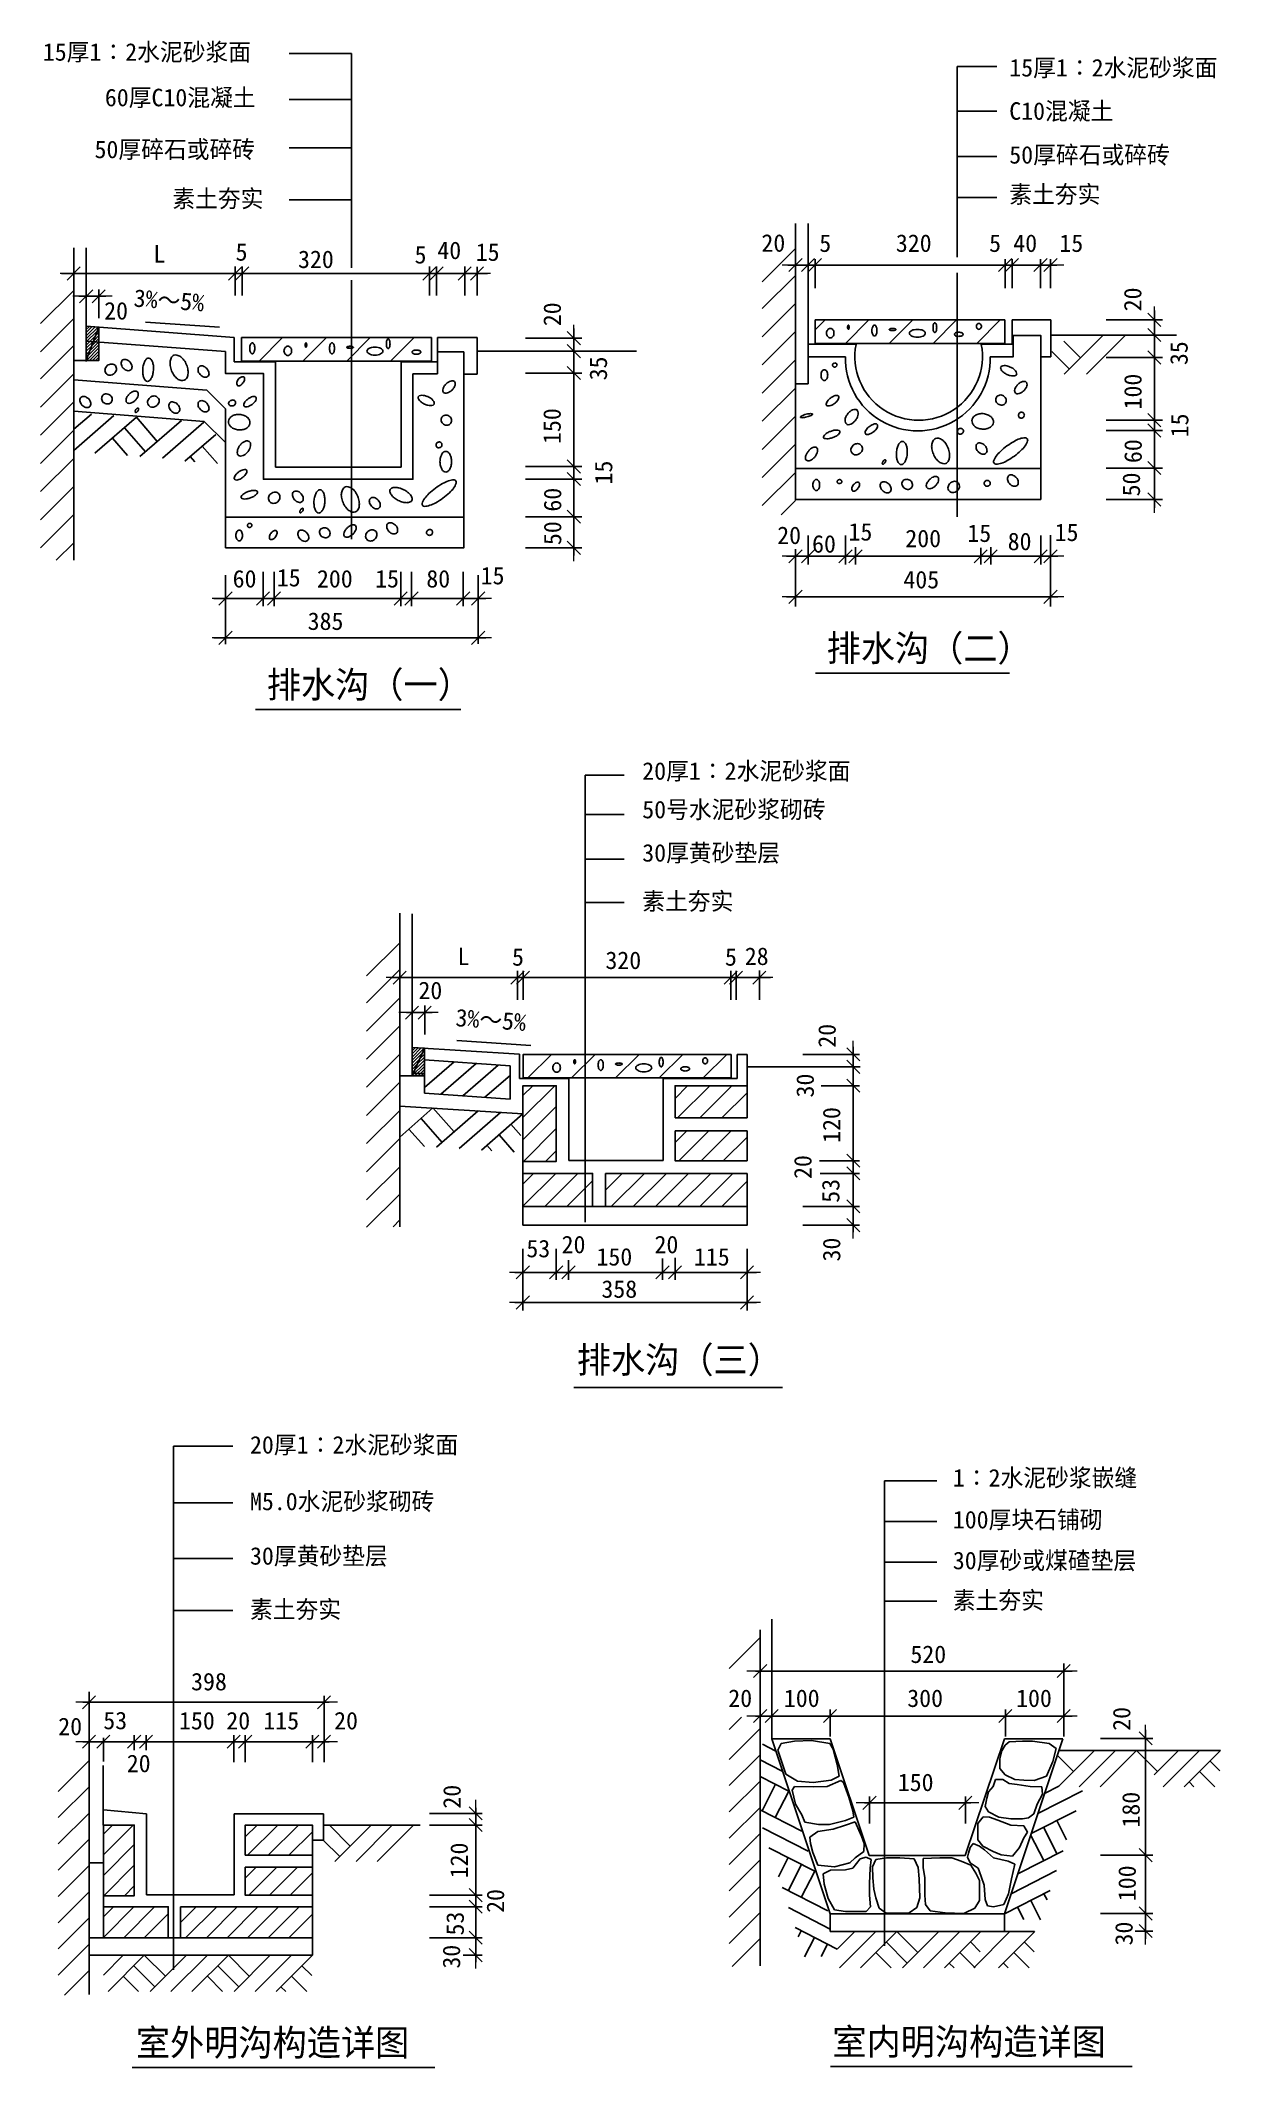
# Model space of a CAD drawing. Header units: metres. Extents: x 426 to 494, y -3 to 112.
import ezdxf

# ---------------------------------------------------------------- set-up
doc = ezdxf.new("R2010")
doc.units = ezdxf.units.M
doc.layers.add('zz-1', color=7, linetype='Continuous')
doc.layers.add('标注', color=2, linetype='Continuous')

msp = doc.modelspace()

# ---------------------------------------------------------------- texts
for s, height, p in [('15厚1∶2水泥砂浆面', 1, (426.31, 111.26)), ('15厚1∶2水泥砂浆面', 1, (481.45, 110.36)), ('60厚C10混凝土', 1, (429.85, 108.66)), ('C10混凝土', 1, (481.45, 107.89)), ('50厚碎石或碎砖', 1, (429.26, 105.7)), ('50厚碎石或碎砖', 1, (481.45, 105.39)), ('素土夯实', 1, (481.45, 103.14)), ('素土夯实', 1, (433.7, 102.89)), ('L', 1, (432.62, 99.74)), ('5  ', 1, (437.31, 99.85)), ('5  ', 1, (447.52, 99.69)), ('40', 1, (448.82, 99.94)), ('15', 1, (451.01, 99.84)), ('20', 1, (467.31, 100.36)), ('5', 1, (470.61, 100.35)), ('320', 1, (474.98, 100.35)), ('5', 1, (480.3, 100.35)), ('40', 1, (481.68, 100.35)), ('15', 1, (484.31, 100.35)), ('320', 1, (440.87, 99.43)), ('20', 1, (429.81, 96.49)), ('20', 1, (468.21, 83.68)), ('15', 1, (472.28, 83.88)), ('200', 1, (475.52, 83.5)), ('15', 1, (479.06, 83.8)), ('15', 1, (484.04, 83.85)), ('60  ', 1, (470.2, 83.19)), ('80', 1, (481.36, 83.33)), ('60', 1, (437.14, 81.2)), ('15', 1, (439.66, 81.26)), ('200', 1, (441.95, 81.2)), ('15', 1, (445.27, 81.2)), ('80', 1, (448.19, 81.2)), ('15', 1, (451.29, 81.38)), ('405', 1, (475.41, 81.15)), ('385', 1, (441.42, 78.78)), ('排水沟（二）', 1.5, (471.03, 76.99)), ('排水沟（一）', 1.5, (439.09, 74.91)), ('20厚1∶2水泥砂浆面', 1, (460.51, 70.23)), ('50号水泥砂浆砌砖', 1, (460.51, 68.03)), ('30厚黄砂垫层', 1, (460.51, 65.56)), ('素土夯实', 1, (460.51, 62.8)), ('L', 1, (449.97, 59.65)), ('5', 1, (453.08, 59.62)), ('320 ', 1, (458.41, 59.43)), ('5', 1, (465.23, 59.62)), ('28', 1, (466.36, 59.66)), ('20 ', 1, (447.74, 57.71)), ('53', 1, (453.9, 42.98)), ('20 ', 1, (455.91, 43.21)), ('20 ', 1, (461.21, 43.21)), ('150', 1, (457.9, 42.51)), ('115', 1, (463.46, 42.51)), ('358', 1, (458.18, 40.67)), ('排水沟（三）', 1.5, (456.78, 36.38)), ('20厚1∶2水泥砂浆面', 1, (438.13, 31.78)), ('1∶2水泥砂浆嵌缝', 1, (478.23, 29.9)), ('M5.0水泥砂浆砌砖', 1, (438.13, 28.55)), ('100厚块石铺砌', 1, (478.23, 27.51)), ('30厚黄砂垫层', 1, (438.13, 25.44)), ('30厚砂或煤碴垫层', 1, (478.23, 25.18)), ('素土夯实', 1, (438.13, 22.39)), ('素土夯实', 1, (478.23, 22.91)), ('520', 1, (475.81, 19.83)), ('398', 1, (434.77, 18.27)), ('20', 1, (465.42, 17.32)), ('100', 1, (468.59, 17.32)), ('300', 1, (475.63, 17.32)), ('100', 1, (481.84, 17.32)), ('20 ', 1, (427.19, 15.71)), ('53', 1, (429.76, 16.05)), ('150 ', 1, (434.08, 16.04)), ('20 ', 1, (436.78, 16.04)), ('115 ', 1, (438.89, 16.04)), ('20 ', 1, (442.93, 16.04)), ('20 ', 1, (431.1, 13.6)), ('150', 1, (475.09, 12.52)), ('室外明沟构造详图', 1.5, (431.62, -2.58)), ('室内明沟构造详图', 1.5, (471.36, -2.53))]:
    msp.add_text(s, height=height).set_placement(p)
for s, rotation, p in [('3%～5%', 356.12, (431.47, 97.23)), ('20', 90, (455.87, 96.11)), ('20', 90, (488.99, 96.96)), ('35', 90, (491.63, 93.89)), ('35', 90, (458.5, 93.02)), ('100', 90, (489, 91.36)), ('150', 90, (455.86, 89.39)), ('15', 90, (491.67, 89.77)), ('60', 90, (489.01, 88.3)), ('15', 90, (458.8, 87.08)), ('60', 90, (455.89, 85.53)), ('50 ', 90, (488.91, 86.4)), ('50 ', 90, (455.89, 83.62)), ('3%～5%', 356.12, (449.83, 56.17)), ('20', 90, (471.55, 54.94)), ('30', 90, (470.3, 52.1)), ('120', 90, (471.81, 49.51)), ('20', 90, (470.17, 47.45)), ('53 ', 90, (471.76, 46.09)), ('30', 90, (471.81, 42.74)), ('20', 90, (488.36, 15.96)), ('20', 90, (450.15, 11.52)), ('180', 90, (488.89, 10.44)), ('120', 90, (450.56, 7.54)), ('100', 90, (488.67, 6.24)), ('20', 90, (452.63, 5.57)), ('53 ', 90, (450.33, 4.28)), ('30', 90, (488.49, 3.71)), ('30', 90, (450.12, 2.39))]:
    msp.add_text(s, height=1, rotation=rotation).set_placement(p)

# ---------------------------------------------------------------- blocks, each defined once
blk = doc.blocks.new('_ArchTick')
at = {"color": 3, "lineweight": 15}
blk.add_line((-1.52, 0), (1.53, 0), dxfattribs=at)
at = {"color": 0, "linetype": 'ByBlock'}
blk.add_lwpolyline([(-0.74, -0.75), (0.76, 0.75)], dxfattribs=at)

# ---------------------------------------------------------------- hatches: boundary and pattern name
h = msp.add_hatch()
h.set_pattern_fill('SOLID')
h.paths.add_polyline_path([(428.79, 96.11), (429.51, 96.06), (428.79, 94.18), (428.79, 94.18), (428.79, 96.11)])
h = msp.add_hatch()
h.set_pattern_fill('SOLID')
h.paths.add_polyline_path([(429.51, 96.06), (429.51, 94.16), (428.79, 94.18), (428.79, 94.18), (429.51, 96.06)])
h = msp.add_hatch()
h.set_pattern_fill('SOLID')
h.paths.add_polyline_path([(448.08, 54.91), (447.38, 54.96), (447.38, 53.33), (447.38, 53.33), (448.08, 54.91)])
h = msp.add_hatch()
h.set_pattern_fill('SOLID')
h.paths.add_polyline_path([(447.38, 53.33), (448.08, 53.33), (448.08, 54.91), (448.08, 54.91), (447.38, 53.33)])
h = msp.add_hatch()
h.set_pattern_fill('SOLID')
h.paths.add_polyline_path([(447.38, 53.46), (447.38, 53.46), (448.08, 53.46), (447.38, 53.46), (447.38, 53.46)])

# ---------------------------------------------------------------- linework, layer by layer
for p, q in [((440.36, 111.67), (443.92, 111.67)), ((443.92, 99.45), (443.92, 111.67)), ((478.47, 110.93), (480.74, 110.93)), ((478.47, 101.53), (478.47, 110.93)), ((440.36, 109.05), (443.92, 109.05)), ((478.47, 108.38), (480.74, 108.38)), ((440.36, 106.28), (443.92, 106.28)), ((478.47, 105.79), (480.74, 105.79)), ((440.36, 103.32), (443.92, 103.32)), ((478.47, 103.46), (480.74, 103.46)), ((469.97, 101.98), (469.97, 92.82)), ((443.92, 99.71), (443.92, 100.86)), ((478.47, 100.05), (478.47, 101.53)), ((428.79, 100.59), (428.79, 94.16)), ((437.29, 99.51), (437.29, 97.86)), ((437.69, 99.51), (437.69, 97.86)), ((448.38, 99.51), (448.38, 97.86)), ((448.78, 99.51), (448.78, 97.86)), ((450.38, 99.51), (450.38, 97.86)), ((451.09, 99.49), (451.09, 97.86)), ((469.26, 100.54), (467.36, 98.65)), ((468.82, 99.6), (484.17, 99.6)), ((470.37, 99.93), (470.37, 98.28)), ((481.22, 99.93), (481.22, 98.28)), ((481.22, 99.93), (481.22, 98.28)), ((481.61, 99.93), (481.61, 98.28)), ((481.61, 99.93), (481.61, 98.28)), ((483.24, 99.93), (483.24, 98.28)), ((483.81, 99.93), (483.81, 98.28)), ((427.38, 99.12), (451.68, 99.12)), ((443.92, 83.95), (443.92, 98.74)), ((469.26, 99.01), (467.36, 97.12)), ((478.47, 85.24), (478.47, 99.16)), ((428.07, 98.15), (426.18, 96.26)), ((428.37, 97.82), (429.91, 97.82)), ((429.5, 98.21), (429.5, 96.57)), ((469.26, 97.4), (467.36, 95.51)), ((428.07, 96.55), (426.18, 94.65)), ((437.23, 95.46), (428.79, 96.12)), ((429.51, 96.06), (429.51, 94.16)), ((432.17, 96.34), (436.39, 96.05)), ((470.37, 95.9), (470.94, 96.47)), ((472.1, 95.13), (473.44, 96.47)), ((474.6, 95.13), (475.94, 96.47)), ((477.1, 95.13), (478.44, 96.47)), ((479.6, 95.13), (480.94, 96.47)), ((483.82, 96.47), (481.62, 96.47)), ((481.62, 96.47), (481.62, 95.08)), ((483.82, 94.37), (483.82, 96.47)), ((486.98, 96.47), (490.2, 96.47)), ((489.73, 97.01), (489.73, 85.75)), ((428.07, 95), (426.18, 93.11)), ((428.79, 95.74), (428.79, 94.09)), ((437.23, 94.08), (437.23, 95.46)), ((437.65, 94.12), (437.65, 95.46)), ((438.65, 94.12), (439.99, 95.46)), ((441.15, 94.12), (442.49, 95.46)), ((443.65, 94.12), (444.99, 95.46)), ((446.15, 94.12), (447.49, 95.46)), ((448.82, 95.46), (451.09, 95.46)), ((448.82, 94.08), (448.82, 95.46)), ((451.09, 95.46), (451.09, 93.38)), ((453.85, 95.42), (457.06, 95.42)), ((456.61, 95.97), (456.61, 83.02)), ((469.26, 95.8), (467.36, 93.9)), ((469.97, 95.08), (472.7, 95.08)), ((479.85, 95.08), (481.62, 95.08)), ((485.51, 94.31), (484.56, 95.26)), ((486.8, 95.6), (484.58, 93.38)), ((488.08, 95.6), (485.86, 93.38)), ((428.79, 94.16), (428.07, 94.16)), ((429.51, 94.16), (428.79, 94.16)), ((439.58, 94.08), (437.23, 94.08)), ((448.48, 94.12), (437.65, 94.12)), ((439.58, 93.4), (439.58, 94.08)), ((446.75, 94.08), (448.82, 94.08)), ((446.75, 93.4), (446.75, 94.08)), ((469.26, 94.19), (467.36, 92.29)), ((483.25, 94.37), (483.82, 94.37)), ((484.87, 93.67), (483.88, 94.66)), ((486.97, 94.32), (490.19, 94.32)), ((428.07, 93.39), (426.18, 91.5)), ((439.58, 88.06), (439.58, 93.4)), ((446.75, 93.4), (446.75, 88.06)), ((451.09, 93.38), (450.33, 93.38)), ((453.85, 93.44), (457.07, 93.44)), ((469.26, 92.58), (467.36, 90.69)), ((469.97, 92.82), (469.26, 92.82)), ((428.07, 91.79), (426.18, 89.89)), ((429.09, 91.1), (428.07, 90.23)), ((430.37, 91.01), (428.07, 89.02)), ((431.66, 90.92), (429.28, 88.86)), ((432.16, 88.95), (430.97, 90.32)), ((432.84, 89.54), (431.66, 90.92)), ((434.22, 90.73), (431.84, 88.68)), ((435.5, 90.64), (433.13, 88.58)), ((469.26, 90.97), (467.36, 89.08)), ((486.98, 90.74), (490.2, 90.74)), ((428.07, 90.18), (426.18, 88.28)), ((431.14, 88.73), (430.28, 89.73)), ((436.18, 89.94), (434.41, 88.41)), ((436.27, 88.27), (435.41, 89.27)), ((469.26, 89.37), (467.36, 87.47)), ((486.98, 90.15), (490.2, 90.15)), ((428.07, 88.57), (426.18, 86.68)), ((434.99, 88.37), (434.72, 88.68)), ((446.75, 88.06), (439.58, 88.06)), ((453.85, 88.1), (457.06, 88.1)), ((486.98, 88.01), (490.2, 88.01)), ((428.07, 86.96), (426.18, 85.07)), ((453.85, 87.39), (457.06, 87.39)), ((469.26, 87.76), (467.36, 85.87)), ((469.26, 86.17), (468.44, 85.35)), ((486.98, 86.22), (490.2, 86.22)), ((428.07, 85.36), (426.18, 83.46)), ((453.85, 85.24), (457.06, 85.24)), ((428.07, 83.75), (427.08, 82.76)), ((453.85, 83.46), (457.06, 83.46)), ((469.26, 83.39), (469.26, 80.11)), ((469.97, 84.16), (469.97, 82.51)), ((472.11, 84.16), (472.11, 82.51)), ((472.68, 83.51), (472.68, 82.51)), ((479.82, 83.47), (479.82, 82.51)), ((480.39, 83.51), (480.39, 82.51)), ((483.25, 84.16), (483.25, 82.51)), ((483.81, 84.18), (483.81, 80.11)), ((468.75, 82.98), (484.22, 82.98)), ((436.74, 81.91), (436.74, 77.96)), ((438.88, 82.1), (438.88, 80.14)), ((439.51, 82.1), (439.51, 80.14)), ((446.73, 82.1), (446.73, 80.14)), ((447.35, 82.1), (447.35, 80.14)), ((450.3, 82.1), (450.3, 80.14)), ((451.15, 81.91), (451.15, 77.99)), ((436.07, 80.57), (451.58, 80.57)), ((468.75, 80.67), (484.22, 80.67)), ((436.07, 78.33), (451.58, 78.33)), ((457.26, 58.14), (457.26, 70.5)), ((457.26, 70.5), (459.48, 70.5)), ((457.26, 68.24), (459.48, 68.24)), ((457.26, 65.69), (459.48, 65.69)), ((447.38, 62.57), (447.38, 53.46)), ((457.26, 63.23), (459.48, 63.23)), ((446.67, 60.93), (444.78, 59.04)), ((446.67, 59.4), (444.78, 57.5)), ((453.4, 59.33), (453.4, 57.68)), ((453.71, 59.33), (453.71, 57.68)), ((465.56, 59.33), (465.56, 57.68)), ((465.86, 59.33), (465.86, 57.68)), ((467.2, 59.34), (467.2, 57.68)), ((446.14, 58.94), (467.83, 58.94)), ((457.26, 44.99), (457.26, 58.44)), ((446.67, 57.79), (444.78, 55.89)), ((447.06, 56.94), (448.53, 56.94)), ((448.1, 57.34), (448.1, 55.69)), ((446.67, 56.18), (444.78, 54.29)), ((446.67, 54.57), (444.78, 52.68)), ((453.5, 54.58), (447.38, 54.96)), ((448.08, 53.46), (448.08, 54.92)), ((449.94, 55.35), (454.16, 55.07)), ((453.5, 54.58), (453.5, 53.19)), ((453.98, 53.22), (455.33, 54.56)), ((456.48, 53.22), (457.83, 54.56)), ((458.98, 53.22), (460.33, 54.56)), ((461.48, 53.22), (462.83, 54.56)), ((463.98, 53.22), (465.33, 54.56)), ((465.93, 54.56), (466.49, 54.56)), ((465.93, 53.19), (465.93, 54.56)), ((466.49, 52.77), (466.49, 54.56)), ((469.68, 54.56), (472.9, 54.56)), ((472.55, 54.99), (472.55, 44.41)), ((447.38, 53.33), (446.67, 53.33)), ((447.38, 53.46), (448.08, 53.46)), ((448.08, 54.25), (452.97, 53.9)), ((448.08, 54.25), (448.08, 52.35)), ((448.08, 52.66), (449.77, 54.13)), ((449.01, 52.28), (451.03, 54.04)), ((450.27, 52.2), (452.29, 53.95)), ((451.53, 52.11), (452.97, 53.36)), ((452.97, 52.01), (452.97, 53.9)), ((446.67, 52.97), (444.78, 51.07)), ((452.97, 52.01), (448.08, 52.35)), ((453.5, 53.19), (456.33, 53.19)), ((453.7, 50.95), (455.52, 52.77)), ((453.7, 52.21), (454.26, 52.77)), ((456.33, 48.51), (456.33, 53.19)), ((461.7, 53.19), (465.93, 53.19)), ((461.7, 53.19), (461.7, 48.51)), ((462.38, 52.05), (463.1, 52.77)), ((462.52, 50.93), (464.36, 52.77)), ((463.79, 50.93), (465.62, 52.77)), ((465.05, 50.93), (466.49, 52.37)), ((470.71, 52.77), (472.9, 52.77)), ((446.67, 51.36), (444.78, 49.47)), ((453.7, 51.17), (446.67, 51.61)), ((448.57, 51.5), (446.67, 49.83)), ((449.09, 49.53), (447.89, 50.9)), ((449.77, 50.13), (448.57, 51.5)), ((451.14, 51.33), (448.78, 49.26)), ((452.42, 51.25), (450.06, 49.18)), ((453.7, 51.17), (451.34, 49.09)), ((453.7, 49.69), (455.6, 51.58)), ((446.67, 49.75), (444.78, 47.86)), ((448.08, 49.31), (447.2, 50.3)), ((453.21, 48.97), (452.34, 49.97)), ((453.58, 49.93), (453.02, 50.57)), ((453.73, 48.45), (455.6, 50.32)), ((462.38, 49.53), (463.05, 50.2)), ((462.6, 48.49), (464.31, 50.2)), ((463.87, 48.49), (465.58, 50.2)), ((465.13, 48.49), (466.49, 49.84)), ((451.93, 49.06), (451.65, 49.37)), ((454.99, 48.45), (455.6, 49.05)), ((446.67, 48.15), (444.78, 46.25)), ((453.7, 47.77), (453.7, 48.45)), ((453.7, 45.9), (455.58, 47.77)), ((453.7, 47.16), (454.31, 47.77)), ((454.95, 45.88), (456.84, 47.77)), ((461.7, 48.51), (456.33, 48.51)), ((458.41, 47.77), (466.49, 47.77)), ((458.41, 46.82), (459.37, 47.77)), ((458.41, 45.88), (458.41, 47.77)), ((458.74, 45.88), (460.63, 47.77)), ((460, 45.88), (461.89, 47.77)), ((461.26, 45.88), (463.15, 47.77)), ((462.52, 45.88), (464.42, 47.77)), ((463.79, 45.88), (465.68, 47.77)), ((466.49, 47.77), (466.49, 45.88)), ((470.63, 48.49), (472.9, 48.49)), ((470.67, 47.77), (472.9, 47.77)), ((446.67, 46.59), (444.78, 44.69)), ((456.21, 45.88), (457.68, 47.35)), ((465.05, 45.88), (466.49, 47.32)), ((446.67, 45.11), (446.29, 44.72)), ((469.68, 45.88), (472.9, 45.88)), ((469.68, 44.81), (472.9, 44.81)), ((453.7, 43.46), (453.7, 39.94)), ((455.6, 43.46), (455.6, 41.7)), ((456.31, 42.81), (456.31, 41.7)), ((461.67, 42.91), (461.67, 41.7)), ((462.38, 42.95), (462.38, 41.7)), ((466.49, 43.46), (466.49, 39.94)), ((453.24, 42.12), (467.03, 42.12)), ((453.24, 40.4), (467.03, 40.4)), ((433.76, 32.21), (437.16, 32.21)), ((433.76, 19.21), (433.76, 32.21)), ((474.34, 30.23), (477.32, 30.23)), ((474.34, 20.07), (474.34, 30.23)), ((433.76, 28.96), (437.16, 28.96)), ((474.34, 27.91), (477.32, 27.91)), ((433.76, 25.8), (437.16, 25.8)), ((474.34, 25.59), (477.32, 25.59)), ((474.34, 23.36), (477.32, 23.36)), ((433.76, 22.82), (437.16, 22.82)), ((467.9, 22.34), (467.9, 15.51)), ((467.24, 21.29), (465.47, 19.52)), ((467.24, 21.72), (467.24, 2.54)), ((474.34, 3.69), (474.34, 20.75)), ((484.56, 19.81), (484.56, 15.63)), ((433.76, 2.33), (433.76, 19.21)), ((466.98, 19.37), (485.03, 19.37)), ((428.59, 17.59), (442.64, 17.59)), ((442.36, 17.95), (442.36, 14.17)), ((466.17, 16.74), (465.47, 16.04)), ((466.98, 16.8), (485.03, 16.8)), ((471.23, 17.17), (471.23, 15.63)), ((481.23, 17.17), (481.23, 15.63)), ((428.59, 15.34), (442.64, 15.34)), ((429.77, 14.21), (429.77, 15.55)), ((431.53, 15.71), (431.53, 14.85)), ((432.2, 15.71), (432.2, 14.85)), ((437.2, 15.71), (437.2, 14.17)), ((437.86, 15.71), (437.86, 14.17)), ((441.69, 15.71), (441.69, 14.17)), ((467.24, 16.09), (465.47, 14.33)), ((468.13, 14.8), (467.38, 15.19)), ((468.44, 15.24), (468.25, 14.85)), ((469.19, 15.37), (468.44, 15.24)), ((470.17, 15.41), (469.19, 15.37)), ((471.22, 15.24), (470.17, 15.41)), ((471.41, 14.92), (471.22, 15.24)), ((481.02, 14.82), (481.22, 15.15)), ((481.22, 15.15), (481.44, 15.34)), ((481.44, 15.34), (482.2, 15.37)), ((482.2, 15.37), (482.78, 15.37)), ((482.78, 15.37), (483.73, 15.24)), ((483.73, 15.24), (484.12, 14.95)), ((486.65, 15.53), (489.65, 15.53)), ((489.23, 16.02), (489.23, 4.09)), ((428.95, 14.27), (427.18, 12.5)), ((429.76, 10.57), (429.76, 13.98)), ((467.24, 14.59), (465.47, 12.83)), ((468.5, 13.66), (467.24, 14.31)), ((468.25, 14.85), (468.47, 14.17)), ((468.47, 14.17), (468.7, 13.48)), ((471.64, 14.04), (471.41, 14.92)), ((471.74, 13.38), (471.64, 14.04)), ((480.92, 14.36), (481.02, 14.82)), ((480.92, 13.81), (480.92, 14.36)), ((483.93, 14.2), (483.57, 13.38)), ((484.12, 14.95), (483.93, 14.2)), ((485.11, 13.64), (484.22, 14.53)), ((486.31, 14.84), (484.24, 12.77)), ((487.51, 14.84), (485.44, 12.77)), ((488.71, 14.84), (486.64, 12.77)), ((487.24, 14.84), (490.25, 14.84)), ((488.38, 14.84), (491.38, 14.84)), ((489.91, 13.64), (488.71, 14.84)), ((491.11, 14.84), (489.72, 13.45)), ((492.3, 14.84), (490.23, 12.77)), ((493.5, 14.84), (491.43, 12.77)), ((493.46, 13.68), (492.9, 14.24)), ((428.95, 12.77), (427.18, 11.01)), ((428.95, 13.85), (428.95, 12.31)), ((467.24, 13.09), (465.47, 11.33)), ((468.87, 12.52), (467.24, 13.36)), ((467.35, 11.4), (468.12, 12.91)), ((468.7, 13.48), (469.36, 13.09)), ((469.19, 12.79), (469.06, 12.57)), ((470.3, 12.76), (469.19, 12.79)), ((469.36, 13.09), (470.27, 13.02)), ((470.27, 13.02), (471.28, 13.15)), ((471.06, 12.79), (470.3, 12.76)), ((471.84, 13.12), (471.06, 12.79)), ((471.28, 13.15), (471.74, 13.38)), ((472, 13.02), (471.84, 13.12)), ((472.3, 12.17), (472, 13.02)), ((480.53, 12.79), (480.27, 12.47)), ((480.66, 13.19), (480.53, 12.79)), ((481.08, 13.19), (480.66, 13.19)), ((481.22, 13.45), (480.92, 13.81)), ((481.44, 12.96), (481.08, 13.19)), ((481.77, 13.19), (481.22, 13.45)), ((481.9, 12.89), (481.44, 12.96)), ((482.29, 13.15), (481.77, 13.19)), ((482.65, 12.79), (481.9, 12.89)), ((482.88, 13.12), (482.29, 13.15)), ((483.31, 12.76), (482.65, 12.79)), ((483.57, 13.38), (482.88, 13.12)), ((483.34, 12.34), (483.31, 12.76)), ((483.46, 12.39), (484.27, 12.8)), ((491.98, 12.77), (491.71, 13.04)), ((493.18, 12.77), (492.3, 13.64)), ((451.01, 11.57), (451.01, 2.76)), ((467.24, 11.59), (465.47, 9.83)), ((466.29, 12.15), (466.26, 12.17)), ((468.1, 11.01), (468.87, 12.52)), ((469.06, 12.57), (469.26, 11.78)), ((469.26, 11.78), (469.62, 11.16)), ((472.53, 11.39), (472.3, 12.17)), ((473.2, 11.85), (479.26, 11.85)), ((473.48, 12.22), (473.48, 10.68)), ((478.95, 12.22), (478.95, 10.68)), ((480.17, 12.11), (480.07, 11.65)), ((480.07, 11.65), (480.27, 11.33)), ((480.27, 12.47), (480.17, 12.11)), ((482.85, 11.23), (483.04, 11.78)), ((483.04, 11.78), (483.34, 12.34)), ((483.08, 11.24), (485.63, 12.54)), ((428.95, 11.27), (427.18, 9.51)), ((432.22, 11.22), (429.77, 11.46)), ((429.77, 8.88), (431.46, 10.58)), ((429.77, 10.06), (430.29, 10.58)), ((432.22, 6.61), (432.22, 11.22)), ((442.33, 11.22), (437.22, 11.22)), ((437.22, 11.22), (437.22, 6.61)), ((437.86, 9.91), (438.53, 10.58)), ((437.99, 8.86), (439.71, 10.58)), ((439.17, 8.86), (440.89, 10.58)), ((442.33, 9.72), (442.33, 11.22)), ((442.33, 10.58), (447.84, 10.58)), ((443.85, 9.38), (442.66, 10.58)), ((445.05, 10.58), (442.98, 8.5)), ((446.25, 10.58), (444.18, 8.5)), ((447.45, 10.58), (445.38, 8.5)), ((448.37, 11.25), (451.37, 11.25)), ((448.37, 10.58), (451.37, 10.58)), ((469.61, 10.24), (467.24, 11.45)), ((469.98, 9.1), (467.37, 10.43)), ((469.62, 11.16), (469.78, 10.74)), ((469.78, 10.74), (470.57, 10.61)), ((470.57, 10.61), (471.19, 10.61)), ((471.19, 10.61), (472.1, 10.84)), ((472.1, 10.57), (471.41, 10.35)), ((472.1, 10.84), (472.59, 11.03)), ((472.66, 10.77), (472.1, 10.57)), ((472.59, 11.03), (472.53, 11.39)), ((473.02, 9.95), (472.66, 10.77)), ((479.65, 10.67), (479.97, 11.06)), ((479.65, 10.18), (479.65, 10.67)), ((479.97, 11.06), (480.33, 11.03)), ((480.27, 11.33), (480.86, 11.03)), ((480.33, 11.03), (480.79, 10.87)), ((480.79, 10.87), (481.54, 10.57)), ((480.86, 11.03), (481.54, 10.93)), ((481.54, 10.93), (482.2, 10.93)), ((481.54, 10.57), (482.29, 10.54)), ((482.2, 10.93), (482.55, 11)), ((482.29, 10.54), (482.49, 10.18)), ((482.55, 11), (482.85, 11.23)), ((482.7, 10.1), (485.26, 11.4)), ((484.17, 8.95), (483.4, 10.46)), ((484.72, 9.74), (484.16, 10.84)), ((428.95, 9.77), (427.18, 8.01)), ((429.77, 7.7), (431.53, 9.47)), ((440.35, 8.86), (441.69, 10.2)), ((441.69, 9.72), (442.33, 9.72)), ((443.25, 8.78), (442.31, 9.72)), ((467.24, 10.1), (465.47, 8.33)), ((467.02, 9.88), (467, 9.88)), ((470.35, 7.96), (467.74, 9.29)), ((470.53, 10.22), (470.08, 9.89)), ((470.08, 9.89), (470.11, 9.53)), ((470.11, 9.53), (470.24, 9.01)), ((471.41, 10.35), (470.53, 10.22)), ((473.18, 9.53), (473.02, 9.95)), ((473.15, 9.07), (473.18, 9.53)), ((479.22, 9.3), (479.12, 8.98)), ((479.39, 9.53), (479.22, 9.3)), ((479.75, 9.37), (479.39, 9.53)), ((479.65, 9.73), (479.65, 10.18)), ((479.94, 9.37), (479.65, 9.73)), ((480.04, 9.17), (479.75, 9.37)), ((480.53, 9.07), (479.94, 9.37)), ((482.03, 9.3), (481.64, 8.81)), ((482.29, 9.86), (482.03, 9.3)), ((482.49, 10.18), (482.29, 9.86)), ((483.42, 8.56), (482.67, 10.02)), ((428.95, 8.28), (427.18, 6.51)), ((429.77, 8.42), (428.95, 8.42)), ((429.79, 6.55), (431.53, 8.29)), ((437.86, 7.55), (438.49, 8.18)), ((438.07, 6.58), (439.66, 8.18)), ((439.25, 6.58), (440.84, 8.18)), ((441.69, 8.86), (441.69, 8.18)), ((467.24, 8.6), (465.47, 6.83)), ((468.28, 7.63), (468.84, 8.73)), ((468.83, 6.83), (469.6, 8.34)), ((470.24, 9.01), (470.53, 8.29)), ((470.53, 8.29), (471.48, 8.19)), ((471.48, 8.19), (472.36, 8.42)), ((472.1, 8.03), (472.53, 8.13)), ((472.36, 8.42), (472.66, 8.71)), ((472.53, 8.13), (472.95, 8.65)), ((472.66, 8.71), (473.15, 9.07)), ((472.95, 8.65), (473.28, 8.75)), ((473.28, 8.75), (473.57, 8.62)), ((473.51, 8.13), (473.47, 7.24)), ((473.57, 8.62), (473.51, 8.13)), ((473.64, 8.19), (473.83, 8.62)), ((473.67, 7.57), (473.64, 8.19)), ((473.83, 8.62), (474.45, 8.71)), ((474.45, 8.71), (475.2, 8.71)), ((475.2, 8.71), (476.02, 8.65)), ((476.02, 8.65), (476.25, 8.16)), ((476.25, 8.16), (476.31, 7.51)), ((476.54, 8.68), (477.49, 8.71)), ((476.54, 8.16), (476.54, 8.68)), ((476.64, 7.57), (476.54, 8.16)), ((477.49, 8.71), (478.18, 8.71)), ((478.18, 8.71), (478.7, 8.52)), ((478.7, 8.52), (479.26, 8.29)), ((479.12, 8.98), (479.06, 8.75)), ((479.06, 8.75), (479.22, 8.42)), ((479.22, 8.42), (479.68, 8.13)), ((479.26, 8.29), (479.55, 7.83)), ((479.68, 8.13), (479.84, 7.64)), ((480.56, 8.71), (480.04, 9.17)), ((480.99, 8.88), (480.53, 9.07)), ((481.38, 8.52), (480.56, 8.71)), ((481.64, 8.81), (480.99, 8.88)), ((481.77, 8.35), (481.38, 8.52)), ((481.57, 7.51), (481.77, 8.35)), ((481.93, 7.8), (484.52, 9.12)), ((486.65, 8.86), (489.65, 8.86)), ((430.97, 6.55), (431.53, 7.11)), ((440.43, 6.58), (441.69, 7.85)), ((467.24, 7.1), (465.47, 5.33)), ((471.1, 5.68), (468.49, 7.01)), ((469.58, 6.45), (470.35, 7.96)), ((470.83, 7.8), (471.25, 8)), ((470.89, 7.21), (470.83, 7.8)), ((471.12, 6.4), (470.89, 7.21)), ((471.25, 8), (472.1, 8.03)), ((473.47, 7.24), (473.47, 6.59)), ((473.73, 6.92), (473.67, 7.57)), ((476.31, 7.51), (476.35, 6.43)), ((476.64, 6.59), (476.64, 7.57)), ((479.55, 7.83), (479.75, 7.41)), ((479.75, 7.41), (479.75, 6.95)), ((479.75, 6.95), (479.75, 6.27)), ((479.84, 7.64), (480.01, 7.15)), ((480.01, 7.15), (480.07, 6.33)), ((481.41, 6.66), (481.57, 7.51)), ((481.55, 6.66), (484.15, 7.98)), ((428.95, 6.78), (427.18, 5.01)), ((429.77, 5.92), (429.77, 6.55)), ((429.77, 4.17), (431.51, 5.92)), ((429.77, 5.35), (430.34, 5.92)), ((430.93, 4.15), (432.69, 5.92)), ((437.22, 6.61), (432.22, 6.61)), ((434.16, 4.15), (434.16, 5.92)), ((434.16, 5.03), (435.05, 5.92)), ((434.16, 5.92), (441.69, 5.92)), ((434.46, 4.15), (436.23, 5.92)), ((435.64, 4.15), (437.4, 5.92)), ((436.82, 4.15), (438.58, 5.92)), ((437.99, 4.15), (439.76, 5.92)), ((439.17, 4.15), (440.94, 5.92)), ((441.69, 6.58), (441.69, 5.92)), ((441.69, 5.92), (441.69, 4.15)), ((448.37, 6.58), (451.37, 6.58)), ((448.37, 5.92), (451.37, 5.92)), ((471.24, 4.65), (468.86, 5.87)), ((471.48, 5.74), (471.12, 6.4)), ((473.54, 5.91), (473.28, 5.65)), ((473.47, 6.59), (473.54, 5.91)), ((473.83, 6.43), (473.73, 6.92)), ((474.03, 5.84), (473.83, 6.43)), ((474.42, 5.55), (474.03, 5.84)), ((476.18, 5.87), (475.73, 5.58)), ((476.35, 6.43), (476.18, 5.87)), ((476.67, 6.04), (476.64, 6.59)), ((476.94, 5.68), (476.67, 6.04)), ((479.48, 5.84), (478.9, 5.55)), ((479.75, 6.27), (479.48, 5.84)), ((480.07, 6.33), (480.2, 5.97)), ((480.2, 5.97), (480.56, 5.91)), ((480.56, 5.91), (481.15, 6.04)), ((481.15, 6.04), (481.41, 6.66)), ((481.17, 5.51), (483.78, 6.84)), ((482.28, 5.19), (481.92, 5.89)), ((483.24, 5.18), (482.68, 6.28)), ((483.61, 6.32), (483.43, 6.66)), ((428.95, 5.28), (427.18, 3.51)), ((432.1, 4.15), (433.47, 5.52)), ((440.35, 4.15), (441.69, 5.49)), ((467.24, 5.6), (465.47, 3.83)), ((471.63, 3.5), (469.23, 4.73)), ((472.1, 5.65), (471.48, 5.74)), ((472.72, 5.65), (472.1, 5.65)), ((473.28, 5.65), (472.72, 5.65)), ((475.73, 5.58), (474.42, 5.55)), ((477.79, 5.58), (476.94, 5.68)), ((478.89, 5.54), (477.78, 5.57)), ((486.65, 5.53), (489.65, 5.53)), ((428.95, 3.79), (427.18, 2.02)), ((448.37, 4.15), (451.37, 4.15)), ((467.24, 4.11), (465.65, 2.52)), ((469.4, 4.21), (469.57, 4.55)), ((469.77, 3.07), (470.33, 4.17)), ((470.72, 3.08), (471.08, 3.78)), ((472.63, 4.51), (471.63, 3.5)), ((473.83, 4.51), (471.76, 2.44)), ((475.03, 4.51), (472.96, 2.44)), ((475.63, 2.71), (474.43, 3.91)), ((476.23, 3.31), (475.03, 4.51)), ((477.43, 4.51), (475.36, 2.44)), ((478.63, 4.51), (476.56, 2.44)), ((479.83, 4.51), (477.76, 2.44)), ((479.79, 3.35), (479.23, 3.91)), ((481.49, 4.51), (479.42, 2.44)), ((482.91, 4.51), (480.84, 2.44)), ((481.17, 4.51), (482.89, 4.51)), ((482.87, 3.35), (482.31, 3.91)), ((488.64, 4.53), (489.65, 4.53)), ((430.9, 3.15), (429.77, 2.02)), ((432.1, 3.15), (430.03, 1.08)), ((432.7, 1.35), (431.5, 2.55)), ((433.3, 1.95), (432.1, 3.15)), ((434.5, 3.15), (432.43, 1.08)), ((435.7, 3.15), (433.62, 1.08)), ((436.9, 3.15), (434.82, 1.08)), ((437.5, 1.35), (436.3, 2.55)), ((438.09, 1.95), (436.9, 3.15)), ((439.29, 3.15), (437.22, 1.08)), ((440.49, 3.15), (438.42, 1.08)), ((441.69, 3.15), (439.62, 1.08)), ((441.65, 1.99), (441.09, 2.55)), ((450.29, 3.15), (451.37, 3.15)), ((474.71, 2.44), (473.83, 3.31)), ((478.3, 2.44), (478.03, 2.71)), ((479.5, 2.44), (478.63, 3.31)), ((481.39, 2.44), (481.12, 2.71)), ((482.59, 2.44), (481.72, 3.31)), ((428.95, 2.29), (427.54, 0.88)), ((431.77, 1.08), (430.9, 1.95)), ((436.57, 1.08), (435.7, 1.95)), ((440.17, 1.08), (439.89, 1.35)), ((441.37, 1.08), (440.49, 1.95))]:
    msp.add_line(p, q)
for points in [[(469.26, 101.98), (469.26, 86.19)], [(428.07, 99.86), (428.07, 100.59)], [(428.07, 99.86), (428.07, 82.76)], [(428.79, 96.11), (429.51, 96.06), (428.79, 94.18), (428.79, 94.18), (428.79, 96.11)], [(429.51, 96.06), (429.51, 94.16), (428.79, 94.18), (428.79, 94.18), (429.51, 96.06)], [(470.37, 96.47), (470.37, 95.13)], [(481.2, 96.47), (481.2, 95.13), (470.37, 95.13)], [(470.37, 96.47), (481.2, 96.47)], [(436.73, 94.66), (428.79, 95.26)], [(448.48, 95.46), (437.65, 95.46)], [(448.48, 94.12), (448.48, 95.46)], [(481.68, 95.58), (481.68, 94.37), (480.37, 94.37)], [(483.25, 94.41), (483.25, 95.58), (481.68, 95.58)], [(483.84, 95.6), (490.99, 95.6)], [(438.9, 92.72), (438.9, 93.42), (436.73, 93.42), (436.73, 94.66)], [(450.33, 94.65), (448.82, 94.65), (448.82, 93.4), (447.43, 93.4)], [(449.53, 83.46), (450.33, 83.46), (450.33, 94.65)], [(451.09, 94.68), (460.18, 94.68)], [(471.29, 94.37), (469.98, 94.37)], [(471.29, 94.37), (472.1, 94.37)], [(483.25, 94.41), (483.25, 86.22)], [(435.66, 92.47), (428.07, 93.05)], [(438.9, 92.72), (438.9, 87.38), (439.7, 87.38), (446.75, 87.38)], [(446.75, 87.38), (447.43, 87.38), (447.43, 92.72)], [(447.43, 92.72), (447.43, 93.4)], [(435.66, 92.47), (436.74, 91.4)], [(436.74, 89.76), (436.74, 91.4)], [(435.51, 90.68), (428.07, 91.26)], [(435.51, 90.68), (436.74, 89.47)], [(436.74, 89.76), (436.74, 83.46)], [(482.82, 87.99), (469.26, 87.99)], [(482.82, 87.99), (483.25, 87.99)], [(482.76, 86.22), (469.26, 86.22)], [(482.76, 86.22), (483.25, 86.22)], [(482.82, 86.22), (482.76, 86.22)], [(449.59, 85.22), (436.74, 85.22)], [(449.59, 85.22), (450.33, 85.22)], [(449.53, 83.46), (436.74, 83.46)], [(450.3, 83.46), (450.24, 83.46)], [(446.67, 62.61), (446.67, 44.72)], [(448.08, 54.91), (447.38, 54.96), (447.38, 53.33), (447.38, 53.33), (448.08, 54.91)], [(447.38, 53.33), (448.08, 53.33), (448.08, 54.91), (448.08, 54.91), (447.38, 53.33)], [(465.59, 54.56), (465.59, 53.22), (453.72, 53.22), (453.72, 54.56), (465.59, 54.56)], [(447.38, 53.46), (447.38, 53.46), (448.08, 53.46), (447.38, 53.46), (447.38, 53.46)], [(466.49, 53.84), (472.95, 53.84)], [(453.7, 48.45), (453.7, 52.77), (455.6, 52.77), (455.6, 48.45), (453.7, 48.45)], [(462.38, 50.93), (462.38, 52.77), (466.49, 52.77), (466.49, 50.93)], [(466.49, 50.93), (462.38, 50.93)], [(466.49, 48.49), (462.38, 48.49), (462.38, 50.2)], [(466.49, 50.2), (462.38, 50.2)], [(466.49, 50.2), (466.49, 48.49)], [(453.7, 45.88), (453.7, 47.77), (457.68, 47.77), (457.68, 45.88), (453.7, 45.88)], [(466.49, 45.88), (466.49, 44.81), (453.7, 44.81)], [(453.7, 45.88), (466.49, 45.88)], [(453.7, 44.81), (453.7, 45.88)], [(428.95, 18.19), (428.95, 0.92)], [(467.9, 15.51), (471.24, 5.51)], [(467.9, 15.51), (471.24, 15.51)], [(471.24, 15.51), (473.46, 8.84)], [(481.17, 15.51), (478.94, 8.84)], [(484.5, 15.51), (481.17, 5.51)], [(484.5, 15.51), (481.17, 15.51)], [(484.28, 14.84), (493.5, 14.84)], [(429.77, 6.55), (429.77, 10.58), (431.53, 10.58), (431.53, 6.55), (429.77, 6.55)], [(437.86, 8.86), (437.86, 10.58), (441.69, 10.58), (441.69, 8.86)], [(441.69, 8.86), (437.86, 8.86)], [(441.69, 8.18), (437.86, 8.18)], [(441.69, 6.58), (437.86, 6.58), (437.86, 8.18)], [(441.69, 8.18), (441.69, 6.58)], [(478.94, 8.84), (473.46, 8.84)], [(429.77, 4.15), (429.77, 5.92), (433.47, 5.92), (433.47, 4.15), (429.77, 4.15)], [(481.17, 5.51), (471.24, 5.51)], [(471.24, 5.51), (471.24, 4.51)], [(481.17, 5.51), (481.17, 4.51)], [(429.77, 4.15), (428.95, 4.15)], [(441.69, 4.15), (441.69, 3.15), (429.77, 3.15)], [(429.77, 4.15), (441.69, 4.15)], [(471.24, 4.51), (481.17, 4.51)], [(479.89, 4.51), (479.83, 4.51)], [(429.77, 3.15), (428.95, 3.15)]]:
    msp.add_lwpolyline(points)
for points in [[(472.22, 96.05, 0.04), (472.23, 96, 0.05), (472.24, 95.97, 0.1), (472.26, 95.94, 0.2), (472.27, 95.93, 0.2), (472.29, 95.94, 0.1), (472.3, 95.97, 0.05), (472.31, 96, 0.04), (472.32, 96.05, 0.04), (472.31, 96.1, 0.05), (472.3, 96.14, 0.1), (472.29, 96.17, 0.2), (472.27, 96.17, 0.2), (472.26, 96.17, 0.1), (472.24, 96.14, 0.05), (472.23, 96.1, 0.04), (472.22, 96.05, 0.04)], [(473.61, 95.86, 0.05), (473.63, 95.73, 0.06), (473.66, 95.64, 0.1), (473.71, 95.57, 0.18), (473.76, 95.55, 0.18), (473.81, 95.57, 0.1), (473.86, 95.64, 0.06), (473.89, 95.73, 0.05), (473.9, 95.86, 0.05), (473.89, 95.99, 0.06), (473.86, 96.08, 0.1), (473.81, 96.16, 0.18), (473.76, 96.17, 0.18), (473.71, 96.16, 0.1), (473.66, 96.08, 0.06), (473.63, 95.99, 0.05), (473.61, 95.86, 0.05)], [(477.1, 96.03, 0.04), (477.11, 95.92, 0.05), (477.13, 95.83, 0.1), (477.17, 95.77, 0.21), (477.2, 95.75, 0.21), (477.24, 95.77, 0.1), (477.28, 95.83, 0.05), (477.3, 95.92, 0.04), (477.31, 96.03, 0.04), (477.3, 96.14, 0.05), (477.28, 96.22, 0.1), (477.24, 96.29, 0.21), (477.2, 96.31, 0.21), (477.17, 96.29, 0.1), (477.13, 96.22, 0.05), (477.11, 96.14, 0.04), (477.1, 96.03, 0.04)], [(479.57, 96.1, 0.09), (479.58, 96.04, 0.09), (479.61, 95.98, 0.1), (479.66, 95.95, 0.11), (479.71, 95.93, 0.11), (479.77, 95.95, 0.1), (479.81, 95.98, 0.09), (479.85, 96.04, 0.09), (479.86, 96.1, 0.09), (479.85, 96.17, 0.09), (479.81, 96.22, 0.1), (479.77, 96.26, 0.11), (479.71, 96.27, 0.11), (479.66, 96.26, 0.1), (479.61, 96.22, 0.09), (479.58, 96.17, 0.09), (479.57, 96.1, 0.09)], [(438.12, 94.85, 0.05), (438.13, 94.72, 0.06), (438.16, 94.63, 0.1), (438.21, 94.55, 0.18), (438.26, 94.53, 0.18), (438.31, 94.55, 0.1), (438.36, 94.63, 0.06), (438.39, 94.72, 0.05), (438.4, 94.85, 0.05), (438.39, 94.97, 0.06), (438.36, 95.07, 0.1), (438.31, 95.14, 0.18), (438.26, 95.16, 0.18), (438.21, 95.14, 0.1), (438.16, 95.07, 0.06), (438.13, 94.97, 0.05), (438.12, 94.85, 0.05)], [(440.5, 94.7, 0.08), (440.49, 94.81, 0.09), (440.44, 94.89, 0.1), (440.37, 94.95, 0.12), (440.29, 94.97, 0.12), (440.21, 94.95, 0.1), (440.14, 94.89, 0.09), (440.09, 94.81, 0.08), (440.07, 94.7, 0.08), (440.09, 94.6, 0.09), (440.14, 94.52, 0.1), (440.21, 94.46, 0.12), (440.29, 94.44, 0.12), (440.37, 94.46, 0.1), (440.44, 94.52, 0.09), (440.49, 94.6, 0.08), (440.5, 94.7, 0.08)], [(441.27, 95.04, 0.04), (441.28, 94.99, 0.05), (441.29, 94.95, 0.1), (441.3, 94.92, 0.2), (441.32, 94.92, 0.2), (441.34, 94.92, 0.1), (441.35, 94.95, 0.05), (441.36, 94.99, 0.04), (441.37, 95.04, 0.04), (441.36, 95.09, 0.05), (441.35, 95.12, 0.1), (441.34, 95.15, 0.2), (441.32, 95.16, 0.2), (441.3, 95.15, 0.1), (441.29, 95.12, 0.05), (441.28, 95.09, 0.04), (441.27, 95.04, 0.04)], [(442.66, 94.85, 0.05), (442.68, 94.72, 0.06), (442.71, 94.63, 0.1), (442.76, 94.55, 0.18), (442.81, 94.53, 0.18), (442.86, 94.55, 0.1), (442.91, 94.63, 0.06), (442.94, 94.72, 0.05), (442.95, 94.85, 0.05), (442.94, 94.97, 0.06), (442.91, 95.07, 0.1), (442.86, 95.14, 0.18), (442.81, 95.16, 0.18), (442.76, 95.14, 0.1), (442.71, 95.07, 0.06), (442.68, 94.97, 0.05), (442.66, 94.85, 0.05)], [(443.84, 94.97, 0.03), (443.76, 94.96, 0.04), (443.71, 94.95, 0.09), (443.66, 94.92, 0.24), (443.65, 94.91, 0.24), (443.66, 94.89, 0.09), (443.71, 94.86, 0.04), (443.76, 94.85, 0.03), (443.84, 94.85, 0.03), (443.92, 94.85, 0.04), (443.98, 94.86, 0.09), (444.02, 94.89, 0.24), (444.03, 94.91, 0.24), (444.02, 94.92, 0.09), (443.98, 94.95, 0.04), (443.92, 94.96, 0.03), (443.84, 94.97, 0.03)], [(445.26, 94.92, 0.05), (445.07, 94.9, 0.06), (444.94, 94.85, 0.1), (444.83, 94.77, 0.17), (444.8, 94.69, 0.17), (444.83, 94.61, 0.1), (444.94, 94.53, 0.06), (445.07, 94.48, 0.05), (445.26, 94.46, 0.05), (445.44, 94.48, 0.06), (445.58, 94.53, 0.1), (445.69, 94.61, 0.17), (445.71, 94.69, 0.17), (445.69, 94.77, 0.1), (445.58, 94.85, 0.06), (445.44, 94.9, 0.05), (445.26, 94.92, 0.05)], [(445.91, 95.11, 0.04), (445.92, 95, 0.05), (445.94, 94.91, 0.1), (445.98, 94.85, 0.21), (446.02, 94.83, 0.21), (446.05, 94.85, 0.1), (446.09, 94.91, 0.05), (446.11, 95, 0.04), (446.12, 95.11, 0.04), (446.11, 95.22, 0.05), (446.09, 95.3, 0.1), (446.05, 95.37, 0.21), (446.02, 95.39, 0.21), (445.98, 95.37, 0.1), (445.94, 95.3, 0.05), (445.92, 95.22, 0.04), (445.91, 95.11, 0.04)], [(471.45, 95.72, 0.08), (471.44, 95.82, 0.09), (471.39, 95.9, 0.1), (471.32, 95.96, 0.12), (471.24, 95.98, 0.12), (471.16, 95.96, 0.1), (471.09, 95.9, 0.09), (471.04, 95.82, 0.08), (471.02, 95.72, 0.08), (471.04, 95.61, 0.09), (471.09, 95.53, 0.1), (471.16, 95.47, 0.12), (471.24, 95.45, 0.12), (471.32, 95.47, 0.1), (471.39, 95.53, 0.09), (471.44, 95.61, 0.08), (471.45, 95.72, 0.08)], [(474.79, 95.98, 0.03), (474.71, 95.98, 0.04), (474.66, 95.96, 0.09), (474.61, 95.94, 0.24), (474.6, 95.92, 0.24), (474.61, 95.9, 0.09), (474.66, 95.88, 0.04), (474.71, 95.87, 0.03), (474.79, 95.86, 0.03), (474.87, 95.87, 0.04), (474.93, 95.88, 0.09), (474.97, 95.9, 0.24), (474.98, 95.92, 0.24), (474.97, 95.94, 0.09), (474.93, 95.96, 0.04), (474.87, 95.98, 0.03), (474.79, 95.98, 0.03)], [(476.21, 95.93, 0.05), (476.02, 95.91, 0.06), (475.89, 95.87, 0.1), (475.78, 95.78, 0.17), (475.75, 95.71, 0.17), (475.78, 95.63, 0.1), (475.89, 95.54, 0.06), (476.02, 95.5, 0.05), (476.21, 95.48, 0.05), (476.39, 95.5, 0.06), (476.53, 95.54, 0.1), (476.64, 95.63, 0.17), (476.66, 95.71, 0.17), (476.64, 95.78, 0.1), (476.53, 95.87, 0.06), (476.39, 95.91, 0.05), (476.21, 95.93, 0.05)], [(478.32, 95.65, 0.18), (478.34, 95.61, 0.1), (478.39, 95.56, 0.06), (478.47, 95.54, 0.05), (478.57, 95.53, 0.05), (478.67, 95.54, 0.06), (478.75, 95.56, 0.1), (478.81, 95.61, 0.18), (478.82, 95.65, 0.18), (478.81, 95.69, 0.1), (478.75, 95.73, 0.06), (478.67, 95.76, 0.05), (478.57, 95.77, 0.05), (478.47, 95.76, 0.06), (478.39, 95.73, 0.1), (478.34, 95.69, 0.18), (478.32, 95.65, 0.18)], [(429.99, 93.86, 0.09), (429.9, 93.76, 0.09), (429.86, 93.64, 0.1), (429.86, 93.52, 0.11), (429.92, 93.41, 0.11), (430.01, 93.34, 0.1), (430.13, 93.31, 0.09), (430.26, 93.34, 0.09), (430.37, 93.4, 0.09), (430.46, 93.51, 0.09), (430.51, 93.63, 0.1), (430.5, 93.75, 0.11), (430.45, 93.86, 0.11), (430.36, 93.93, 0.1), (430.23, 93.95, 0.09), (430.11, 93.93, 0.09), (429.99, 93.86, 0.09)], [(430.89, 93.72, 0.07), (431.01, 93.63, 0.08), (431.12, 93.58, 0.11), (431.25, 93.58, 0.13), (431.33, 93.62, 0.13), (431.38, 93.7, 0.11), (431.4, 93.82, 0.08), (431.36, 93.94, 0.07), (431.28, 94.07, 0.07), (431.17, 94.16, 0.08), (431.05, 94.21, 0.11), (430.93, 94.21, 0.13), (430.84, 94.17, 0.13), (430.79, 94.08, 0.11), (430.78, 93.96, 0.08), (430.81, 93.84, 0.07), (430.89, 93.72, 0.07)], [(432.01, 93.64, 0.05), (432.02, 93.37, 0.06), (432.07, 93.17, 0.1), (432.18, 93, 0.18), (432.28, 92.96, 0.18), (432.38, 92.99, 0.1), (432.5, 93.14, 0.06), (432.58, 93.34, 0.05), (432.62, 93.6, 0.05), (432.62, 93.88, 0.06), (432.56, 94.08, 0.1), (432.46, 94.24, 0.18), (432.36, 94.29, 0.18), (432.25, 94.26, 0.1), (432.13, 94.11, 0.06), (432.05, 93.91, 0.05), (432.01, 93.64, 0.05)], [(433.66, 93.57, 0.06), (433.81, 93.29, 0.07), (433.99, 93.11, 0.11), (434.21, 93.01, 0.15), (434.38, 93.03, 0.15), (434.51, 93.13, 0.11), (434.59, 93.36, 0.07), (434.59, 93.61, 0.06), (434.51, 93.91, 0.06), (434.36, 94.18, 0.07), (434.18, 94.36, 0.11), (433.96, 94.46, 0.15), (433.79, 94.45, 0.15), (433.66, 94.34, 0.11), (433.58, 94.12, 0.07), (433.58, 93.87, 0.06), (433.66, 93.57, 0.06)], [(435.29, 93.35, 0.07), (435.4, 93.25, 0.08), (435.52, 93.21, 0.11), (435.64, 93.2, 0.13), (435.72, 93.25, 0.13), (435.78, 93.33, 0.11), (435.79, 93.45, 0.08), (435.75, 93.57, 0.07), (435.67, 93.69, 0.07), (435.56, 93.79, 0.08), (435.44, 93.84, 0.11), (435.32, 93.84, 0.13), (435.23, 93.79, 0.13), (435.18, 93.71, 0.11), (435.17, 93.59, 0.08), (435.2, 93.47, 0.07), (435.29, 93.35, 0.07)], [(447.37, 94.63, 0.18), (447.39, 94.59, 0.1), (447.44, 94.55, 0.06), (447.52, 94.52, 0.05), (447.62, 94.51, 0.05), (447.72, 94.52, 0.06), (447.8, 94.55, 0.1), (447.86, 94.59, 0.18), (447.87, 94.63, 0.18), (447.86, 94.67, 0.1), (447.8, 94.72, 0.06), (447.72, 94.74, 0.05), (447.62, 94.75, 0.05), (447.52, 94.74, 0.06), (447.44, 94.72, 0.1), (447.39, 94.67, 0.18), (447.37, 94.63, 0.18)], [(471.48, 94.01, 0.09), (471.43, 93.99, 0.09), (471.39, 93.96, 0.1), (471.37, 93.92, 0.11), (471.37, 93.87, 0.11), (471.39, 93.83, 0.1), (471.42, 93.8, 0.09), (471.46, 93.78, 0.09), (471.52, 93.78, 0.09), (471.56, 93.8, 0.09), (471.6, 93.83, 0.1), (471.62, 93.87, 0.11), (471.62, 93.92, 0.11), (471.61, 93.96, 0.1), (471.57, 93.99, 0.09), (471.53, 94.01, 0.09), (471.48, 94.01, 0.09)], [(481.51, 93.78, 0.05), (481.32, 93.85, 0.06), (481.16, 93.86, 0.1), (481.02, 93.83, 0.18), (480.96, 93.77, 0.18), (480.96, 93.69, 0.1), (481.03, 93.56, 0.06), (481.14, 93.46, 0.05), (481.32, 93.36, 0.05), (481.51, 93.29, 0.06), (481.67, 93.27, 0.1), (481.81, 93.3, 0.18), (481.87, 93.36, 0.18), (481.87, 93.44, 0.1), (481.8, 93.57, 0.06), (481.69, 93.68, 0.05), (481.51, 93.78, 0.05)], [(437.46, 93.07, 0.06), (437.4, 92.96, 0.07), (437.38, 92.86, 0.11), (437.39, 92.77, 0.16), (437.42, 92.72, 0.16), (437.48, 92.7, 0.11), (437.57, 92.73, 0.07), (437.65, 92.78, 0.06), (437.73, 92.87, 0.06), (437.79, 92.98, 0.07), (437.82, 93.08, 0.11), (437.81, 93.17, 0.16), (437.77, 93.22, 0.16), (437.72, 93.23, 0.11), (437.63, 93.21, 0.07), (437.55, 93.16, 0.06), (437.46, 93.07, 0.06)], [(449.32, 92.82, 0.06), (449.21, 92.68, 0.07), (449.15, 92.55, 0.11), (449.14, 92.41, 0.16), (449.18, 92.33, 0.16), (449.26, 92.29, 0.11), (449.39, 92.3, 0.07), (449.52, 92.36, 0.06), (449.66, 92.47, 0.06), (449.77, 92.61, 0.07), (449.83, 92.74, 0.11), (449.84, 92.87, 0.16), (449.8, 92.95, 0.16), (449.72, 92.99, 0.11), (449.59, 92.98, 0.07), (449.45, 92.92, 0.06), (449.32, 92.82, 0.06)], [(471.09, 93.32, 0.06), (471.08, 93.44, 0.08), (471.04, 93.54, 0.11), (470.97, 93.61, 0.15), (470.9, 93.63, 0.15), (470.83, 93.61, 0.11), (470.76, 93.54, 0.08), (470.72, 93.44, 0.06), (470.71, 93.32, 0.06), (470.72, 93.2, 0.08), (470.76, 93.1, 0.11), (470.83, 93.03, 0.15), (470.9, 93.01, 0.15), (470.97, 93.03, 0.11), (471.04, 93.1, 0.08), (471.08, 93.2, 0.06), (471.09, 93.32, 0.06)], [(481.93, 92.78, 0.06), (481.83, 92.64, 0.07), (481.77, 92.51, 0.11), (481.76, 92.38, 0.16), (481.8, 92.3, 0.16), (481.88, 92.26, 0.11), (482.01, 92.27, 0.07), (482.14, 92.32, 0.06), (482.28, 92.43, 0.06), (482.39, 92.57, 0.07), (482.45, 92.7, 0.11), (482.46, 92.84, 0.16), (482.42, 92.92, 0.16), (482.34, 92.96, 0.11), (482.2, 92.95, 0.07), (482.07, 92.89, 0.06), (481.93, 92.78, 0.06)], [(428.54, 91.61, 0.07), (428.65, 91.52, 0.08), (428.77, 91.47, 0.11), (428.89, 91.47, 0.13), (428.98, 91.51, 0.13), (429.03, 91.6, 0.11), (429.04, 91.72, 0.08), (429.01, 91.84, 0.07), (428.93, 91.96, 0.07), (428.81, 92.05, 0.08), (428.7, 92.1, 0.11), (428.58, 92.1, 0.13), (428.49, 92.06, 0.13), (428.44, 91.98, 0.11), (428.42, 91.86, 0.08), (428.46, 91.74, 0.07), (428.54, 91.61, 0.07)], [(430.12, 92.19, 0.09), (430.01, 92.24, 0.09), (429.89, 92.25, 0.1), (429.78, 92.21, 0.11), (429.71, 92.13, 0.11), (429.67, 92.03, 0.1), (429.67, 91.92, 0.09), (429.72, 91.81, 0.09), (429.81, 91.73, 0.09), (429.92, 91.68, 0.09), (430.04, 91.68, 0.1), (430.15, 91.71, 0.11), (430.22, 91.79, 0.11), (430.26, 91.89, 0.1), (430.26, 92, 0.09), (430.21, 92.11, 0.09), (430.12, 92.19, 0.09)], [(431.23, 92.23, 0.06), (431.12, 92.09, 0.07), (431.07, 91.96, 0.11), (431.06, 91.83, 0.16), (431.1, 91.75, 0.16), (431.18, 91.71, 0.11), (431.31, 91.72, 0.07), (431.44, 91.77, 0.06), (431.58, 91.88, 0.06), (431.69, 92.02, 0.07), (431.75, 92.15, 0.11), (431.75, 92.28, 0.16), (431.71, 92.36, 0.16), (431.63, 92.41, 0.11), (431.5, 92.4, 0.07), (431.37, 92.34, 0.06), (431.23, 92.23, 0.06)], [(431.61, 91.35, 0.05), (431.58, 91.3, 0.06), (431.57, 91.25, 0.1), (431.57, 91.21, 0.18), (431.59, 91.19, 0.18), (431.61, 91.18, 0.1), (431.65, 91.2, 0.06), (431.69, 91.23, 0.05), (431.73, 91.27, 0.05), (431.76, 91.33, 0.06), (431.77, 91.37, 0.1), (431.77, 91.42, 0.18), (431.75, 91.44, 0.18), (431.73, 91.44, 0.1), (431.69, 91.43, 0.06), (431.65, 91.4, 0.05), (431.61, 91.35, 0.05)], [(432.43, 92.04, 0.09), (432.34, 91.93, 0.09), (432.29, 91.81, 0.1), (432.3, 91.69, 0.11), (432.35, 91.59, 0.11), (432.44, 91.51, 0.1), (432.57, 91.49, 0.09), (432.69, 91.51, 0.09), (432.81, 91.58, 0.09), (432.9, 91.68, 0.09), (432.94, 91.8, 0.1), (432.94, 91.93, 0.11), (432.88, 92.03, 0.11), (432.79, 92.1, 0.1), (432.67, 92.13, 0.09), (432.54, 92.11, 0.09), (432.43, 92.04, 0.09)], [(433.62, 91.3, 0.07), (433.73, 91.2, 0.08), (433.85, 91.15, 0.11), (433.97, 91.15, 0.13), (434.05, 91.2, 0.13), (434.11, 91.28, 0.11), (434.12, 91.4, 0.08), (434.08, 91.52, 0.07), (434, 91.64, 0.07), (433.89, 91.74, 0.08), (433.77, 91.78, 0.11), (433.65, 91.79, 0.13), (433.56, 91.74, 0.13), (433.51, 91.66, 0.11), (433.5, 91.54, 0.08), (433.54, 91.42, 0.07), (433.62, 91.3, 0.07)], [(435.29, 91.37, 0.07), (435.4, 91.28, 0.08), (435.52, 91.23, 0.11), (435.64, 91.23, 0.13), (435.72, 91.27, 0.13), (435.78, 91.35, 0.11), (435.79, 91.47, 0.08), (435.75, 91.59, 0.07), (435.67, 91.72, 0.07), (435.56, 91.81, 0.08), (435.44, 91.86, 0.11), (435.32, 91.86, 0.13), (435.23, 91.82, 0.13), (435.18, 91.73, 0.11), (435.17, 91.61, 0.08), (435.2, 91.49, 0.07), (435.29, 91.37, 0.07)], [(437.05, 91.88, 0.08), (436.98, 91.84, 0.09), (436.94, 91.79, 0.1), (436.91, 91.72, 0.12), (436.92, 91.66, 0.12), (436.96, 91.6, 0.1), (437.02, 91.57, 0.09), (437.09, 91.56, 0.08), (437.17, 91.57, 0.08), (437.24, 91.61, 0.09), (437.29, 91.67, 0.1), (437.31, 91.74, 0.12), (437.3, 91.8, 0.12), (437.27, 91.85, 0.1), (437.21, 91.89, 0.09), (437.13, 91.9, 0.08), (437.05, 91.88, 0.08)], [(438.02, 91.96, 0.05), (437.88, 91.84, 0.06), (437.81, 91.73, 0.1), (437.77, 91.61, 0.19), (437.79, 91.55, 0.19), (437.84, 91.51, 0.1), (437.97, 91.51, 0.06), (438.1, 91.56, 0.05), (438.25, 91.65, 0.05), (438.38, 91.77, 0.06), (438.46, 91.88, 0.1), (438.49, 92, 0.19), (438.47, 92.06, 0.19), (438.42, 92.1, 0.1), (438.29, 92.1, 0.06), (438.16, 92.05, 0.05), (438.02, 91.96, 0.05)], [(448.28, 92.09, 0.05), (448.09, 92.15, 0.06), (447.93, 92.17, 0.1), (447.79, 92.14, 0.18), (447.73, 92.08, 0.18), (447.73, 92, 0.1), (447.8, 91.87, 0.06), (447.91, 91.77, 0.05), (448.09, 91.66, 0.05), (448.28, 91.6, 0.06), (448.44, 91.58, 0.1), (448.58, 91.61, 0.18), (448.64, 91.67, 0.18), (448.64, 91.75, 0.1), (448.57, 91.88, 0.06), (448.46, 91.99, 0.05), (448.28, 92.09, 0.05)], [(471.25, 92.01, 0.05), (471.12, 91.89, 0.06), (471.04, 91.78, 0.1), (471, 91.67, 0.19), (471.02, 91.6, 0.19), (471.08, 91.56, 0.1), (471.2, 91.57, 0.06), (471.33, 91.61, 0.05), (471.48, 91.7, 0.05), (471.61, 91.82, 0.06), (471.69, 91.93, 0.1), (471.72, 92.05, 0.19), (471.71, 92.12, 0.19), (471.65, 92.15, 0.1), (471.52, 92.15, 0.06), (471.4, 92.1, 0.05), (471.25, 92.01, 0.05)], [(481.13, 92.13, 0.09), (481.02, 92.18, 0.09), (480.9, 92.18, 0.1), (480.8, 92.14, 0.11), (480.72, 92.07, 0.11), (480.68, 91.97, 0.1), (480.69, 91.86, 0.09), (480.73, 91.75, 0.09), (480.82, 91.67, 0.09), (480.93, 91.62, 0.09), (481.05, 91.61, 0.1), (481.16, 91.65, 0.11), (481.23, 91.72, 0.11), (481.27, 91.82, 0.1), (481.27, 91.94, 0.09), (481.22, 92.04, 0.09), (481.13, 92.13, 0.09)], [(437.55, 91.07, 0.07), (437.31, 91.06, 0.08), (437.11, 90.98, 0.11), (436.96, 90.84, 0.13), (436.9, 90.69, 0.13), (436.93, 90.52, 0.11), (437.05, 90.36, 0.08), (437.24, 90.25, 0.07), (437.48, 90.19, 0.07), (437.72, 90.21, 0.08), (437.92, 90.28, 0.11), (438.07, 90.42, 0.13), (438.13, 90.58, 0.13), (438.1, 90.74, 0.11), (437.98, 90.91, 0.08), (437.79, 91.02, 0.07), (437.55, 91.07, 0.07)], [(449.49, 90.98, 0.09), (449.38, 91.03, 0.09), (449.26, 91.03, 0.1), (449.15, 91, 0.11), (449.08, 90.92, 0.11), (449.04, 90.82, 0.1), (449.04, 90.71, 0.09), (449.09, 90.6, 0.09), (449.18, 90.52, 0.09), (449.29, 90.47, 0.09), (449.41, 90.47, 0.1), (449.52, 90.5, 0.11), (449.59, 90.58, 0.11), (449.63, 90.68, 0.1), (449.63, 90.79, 0.09), (449.58, 90.9, 0.09), (449.49, 90.98, 0.09)], [(469.86, 91.09, 0.02), (469.72, 91.04, 0.03), (469.63, 91, 0.07), (469.55, 90.95, 0.28), (469.54, 90.92, 0.28), (469.56, 90.9, 0.07), (469.65, 90.89, 0.03), (469.76, 90.9, 0.02), (469.9, 90.93, 0.02), (470.04, 90.97, 0.03), (470.14, 91.01, 0.07), (470.22, 91.07, 0.28), (470.22, 91.09, 0.28), (470.21, 91.11, 0.07), (470.11, 91.12, 0.03), (470, 91.11, 0.02), (469.86, 91.09, 0.02)], [(472.23, 91.1, 0.06), (472.12, 90.93, 0.07), (472.08, 90.77, 0.11), (472.1, 90.62, 0.16), (472.16, 90.53, 0.16), (472.26, 90.49, 0.11), (472.41, 90.52, 0.07), (472.55, 90.61, 0.06), (472.69, 90.76, 0.06), (472.79, 90.93, 0.07), (472.83, 91.09, 0.11), (472.82, 91.24, 0.16), (472.76, 91.33, 0.16), (472.66, 91.36, 0.11), (472.51, 91.33, 0.07), (472.37, 91.25, 0.06), (472.23, 91.1, 0.06)], [(473.47, 90.39, 0.05), (473.34, 90.27, 0.06), (473.26, 90.16, 0.1), (473.22, 90.04, 0.19), (473.24, 89.98, 0.19), (473.3, 89.94, 0.1), (473.42, 89.94, 0.06), (473.55, 89.99, 0.05), (473.7, 90.08, 0.05), (473.83, 90.2, 0.06), (473.91, 90.31, 0.1), (473.94, 90.43, 0.19), (473.93, 90.49, 0.19), (473.87, 90.53, 0.1), (473.74, 90.53, 0.06), (473.62, 90.48, 0.05), (473.47, 90.39, 0.05)], [(478.57, 90.25, 0.09), (478.52, 90.2, 0.1), (478.5, 90.14, 0.1), (478.5, 90.07, 0.1), (478.52, 90.01, 0.1), (478.57, 89.97, 0.1), (478.63, 89.95, 0.1), (478.7, 89.95, 0.09), (478.76, 89.98, 0.09), (478.81, 90.03, 0.1), (478.83, 90.09, 0.1), (478.83, 90.16, 0.1), (478.81, 90.22, 0.1), (478.76, 90.26, 0.1), (478.7, 90.28, 0.1), (478.63, 90.28, 0.09), (478.57, 90.25, 0.09)], [(479.97, 91.12, 0.07), (479.73, 91.11, 0.08), (479.53, 91.03, 0.11), (479.38, 90.89, 0.13), (479.32, 90.73, 0.13), (479.35, 90.57, 0.11), (479.47, 90.4, 0.08), (479.66, 90.29, 0.07), (479.9, 90.24, 0.07), (480.14, 90.25, 0.08), (480.34, 90.33, 0.11), (480.49, 90.47, 0.13), (480.55, 90.62, 0.13), (480.52, 90.79, 0.11), (480.39, 90.95, 0.08), (480.21, 91.06, 0.07), (479.97, 91.12, 0.07)], [(482.05, 91.17, 0.09), (482, 91.12, 0.1), (481.98, 91.06, 0.1), (481.98, 90.99, 0.1), (482, 90.93, 0.1), (482.05, 90.89, 0.1), (482.11, 90.87, 0.1), (482.18, 90.87, 0.09), (482.24, 90.9, 0.09), (482.29, 90.95, 0.1), (482.31, 91.01, 0.1), (482.31, 91.07, 0.1), (482.29, 91.13, 0.1), (482.24, 91.18, 0.1), (482.18, 91.2, 0.1), (482.11, 91.2, 0.09), (482.05, 91.17, 0.09)], [(437.55, 89.31, 0.06), (437.45, 89.13, 0.07), (437.41, 88.97, 0.11), (437.42, 88.82, 0.16), (437.48, 88.73, 0.16), (437.58, 88.7, 0.11), (437.74, 88.73, 0.07), (437.88, 88.81, 0.06), (438.02, 88.96, 0.06), (438.12, 89.14, 0.07), (438.16, 89.29, 0.11), (438.15, 89.45, 0.16), (438.08, 89.53, 0.16), (437.98, 89.57, 0.11), (437.83, 89.54, 0.07), (437.69, 89.45, 0.06), (437.55, 89.31, 0.06)], [(448.82, 89.47, 0.09), (448.77, 89.42, 0.1), (448.75, 89.36, 0.1), (448.75, 89.3, 0.1), (448.77, 89.24, 0.1), (448.82, 89.19, 0.1), (448.88, 89.17, 0.1), (448.95, 89.18, 0.09), (449.01, 89.21, 0.09), (449.06, 89.25, 0.1), (449.08, 89.32, 0.1), (449.08, 89.38, 0.1), (449.06, 89.44, 0.1), (449.01, 89.48, 0.1), (448.95, 89.51, 0.1), (448.88, 89.5, 0.09), (448.82, 89.47, 0.09)], [(469.98, 88.97, 0.05), (469.88, 88.81, 0.07), (469.83, 88.67, 0.11), (469.83, 88.53, 0.17), (469.88, 88.46, 0.17), (469.96, 88.43, 0.11), (470.1, 88.45, 0.07), (470.23, 88.53, 0.05), (470.36, 88.66, 0.05), (470.46, 88.82, 0.07), (470.51, 88.97, 0.11), (470.51, 89.1, 0.17), (470.46, 89.18, 0.17), (470.37, 89.21, 0.11), (470.24, 89.18, 0.07), (470.11, 89.11, 0.05), (469.98, 88.97, 0.05)], [(471.78, 90.11, 0.21), (471.74, 90.15, 0.1), (471.6, 90.18, 0.05), (471.45, 90.17, 0.04), (471.26, 90.11, 0.04), (471.07, 90.03, 0.05), (470.95, 89.94, 0.1), (470.87, 89.83, 0.21), (470.86, 89.76, 0.21), (470.91, 89.71, 0.1), (471.04, 89.69, 0.05), (471.2, 89.7, 0.04), (471.39, 89.76, 0.04), (471.57, 89.84, 0.05), (471.7, 89.93, 0.1), (471.78, 90.04, 0.21), (471.78, 90.11, 0.21)], [(472.55, 89.32, 0.09), (472.47, 89.21, 0.09), (472.42, 89.09, 0.1), (472.43, 88.97, 0.11), (472.48, 88.87, 0.11), (472.57, 88.8, 0.1), (472.69, 88.77, 0.09), (472.82, 88.79, 0.09), (472.94, 88.86, 0.09), (473.03, 88.96, 0.09), (473.07, 89.08, 0.1), (473.06, 89.21, 0.11), (473.01, 89.31, 0.11), (472.92, 89.38, 0.1), (472.8, 89.41, 0.09), (472.67, 89.39, 0.09), (472.55, 89.32, 0.09)], [(475.01, 88.9, 0.05), (475.02, 88.62, 0.06), (475.07, 88.42, 0.1), (475.18, 88.26, 0.18), (475.28, 88.21, 0.18), (475.38, 88.24, 0.1), (475.51, 88.39, 0.06), (475.59, 88.59, 0.05), (475.63, 88.86, 0.05), (475.62, 89.13, 0.06), (475.57, 89.33, 0.1), (475.46, 89.5, 0.18), (475.36, 89.54, 0.18), (475.26, 89.51, 0.1), (475.13, 89.36, 0.06), (475.06, 89.16, 0.05), (475.01, 88.9, 0.05)], [(477.12, 88.82, 0.06), (477.27, 88.55, 0.07), (477.45, 88.37, 0.11), (477.66, 88.27, 0.15), (477.83, 88.28, 0.15), (477.96, 88.39, 0.11), (478.04, 88.61, 0.07), (478.04, 88.86, 0.06), (477.96, 89.16, 0.06), (477.81, 89.44, 0.07), (477.63, 89.62, 0.11), (477.42, 89.72, 0.15), (477.25, 89.7, 0.15), (477.12, 89.6, 0.11), (477.03, 89.37, 0.07), (477.03, 89.12, 0.06), (477.12, 88.82, 0.06)], [(479.67, 88.96, 0.07), (479.79, 88.86, 0.08), (479.9, 88.81, 0.11), (480.03, 88.81, 0.13), (480.11, 88.86, 0.13), (480.17, 88.94, 0.11), (480.18, 89.06, 0.08), (480.14, 89.18, 0.07), (480.06, 89.3, 0.07), (479.95, 89.4, 0.08), (479.83, 89.44, 0.11), (479.71, 89.45, 0.13), (479.62, 89.4, 0.13), (479.57, 89.32, 0.11), (479.56, 89.2, 0.08), (479.59, 89.08, 0.07), (479.67, 88.96, 0.07)], [(481.32, 89.28, 0.03), (480.95, 88.97, 0.04), (480.71, 88.7, 0.08), (480.56, 88.41, 0.24), (480.58, 88.29, 0.24), (480.69, 88.24, 0.08), (481.01, 88.29, 0.04), (481.33, 88.44, 0.03), (481.74, 88.7, 0.03), (482.11, 89.01, 0.04), (482.35, 89.28, 0.08), (482.5, 89.57, 0.24), (482.48, 89.69, 0.24), (482.37, 89.74, 0.08), (482.05, 89.69, 0.04), (481.73, 89.54, 0.03), (481.32, 89.28, 0.03)], [(437.48, 87.79, 0.05), (437.35, 87.67, 0.06), (437.27, 87.56, 0.1), (437.23, 87.44, 0.19), (437.25, 87.38, 0.19), (437.31, 87.34, 0.1), (437.43, 87.34, 0.06), (437.56, 87.39, 0.05), (437.71, 87.48, 0.05), (437.84, 87.6, 0.06), (437.92, 87.71, 0.1), (437.95, 87.83, 0.19), (437.94, 87.89, 0.19), (437.88, 87.93, 0.1), (437.75, 87.92, 0.06), (437.63, 87.88, 0.05), (437.48, 87.79, 0.05)], [(449.3, 87.78, 0.16), (449.41, 87.82, 0.11), (449.53, 87.96, 0.07), (449.6, 88.14, 0.06), (449.63, 88.38, 0.06), (449.6, 88.62, 0.07), (449.53, 88.8, 0.11), (449.41, 88.94, 0.16), (449.3, 88.97, 0.16), (449.19, 88.94, 0.11), (449.07, 88.8, 0.07), (449, 88.62, 0.06), (448.97, 88.38, 0.06), (449, 88.14, 0.07), (449.07, 87.96, 0.11), (449.19, 87.82, 0.16), (449.3, 87.78, 0.16)], [(474.25, 88.4, 0.05), (474.22, 88.34, 0.06), (474.2, 88.3, 0.1), (474.21, 88.25, 0.18), (474.22, 88.23, 0.18), (474.24, 88.23, 0.1), (474.28, 88.24, 0.06), (474.32, 88.27, 0.05), (474.36, 88.32, 0.05), (474.39, 88.37, 0.06), (474.4, 88.42, 0.1), (474.4, 88.46, 0.18), (474.39, 88.48, 0.18), (474.36, 88.49, 0.1), (474.32, 88.47, 0.06), (474.28, 88.44, 0.05), (474.25, 88.4, 0.05)], [(441.78, 86.13, 0.05), (441.79, 85.86, 0.06), (441.84, 85.65, 0.1), (441.95, 85.49, 0.18), (442.05, 85.45, 0.18), (442.15, 85.48, 0.1), (442.28, 85.63, 0.06), (442.36, 85.82, 0.05), (442.4, 86.09, 0.05), (442.39, 86.36, 0.06), (442.34, 86.57, 0.1), (442.23, 86.73, 0.18), (442.13, 86.78, 0.18), (442.03, 86.75, 0.1), (441.9, 86.6, 0.06), (441.83, 86.4, 0.05), (441.78, 86.13, 0.05)], [(443.44, 86.05, 0.06), (443.59, 85.78, 0.07), (443.77, 85.6, 0.11), (443.98, 85.5, 0.15), (444.15, 85.52, 0.15), (444.28, 85.62, 0.11), (444.36, 85.85, 0.07), (444.36, 86.1, 0.06), (444.28, 86.4, 0.06), (444.13, 86.67, 0.07), (443.95, 86.85, 0.11), (443.74, 86.95, 0.15), (443.57, 86.94, 0.15), (443.44, 86.83, 0.11), (443.35, 86.61, 0.07), (443.35, 86.35, 0.06), (443.44, 86.05, 0.06)], [(446.59, 86.17, 0.05), (446.85, 86.07, 0.06), (447.07, 86.04, 0.1), (447.27, 86.08, 0.18), (447.36, 86.17, 0.18), (447.38, 86.29, 0.1), (447.29, 86.48, 0.06), (447.13, 86.63, 0.05), (446.9, 86.78, 0.05), (446.63, 86.88, 0.06), (446.41, 86.91, 0.1), (446.21, 86.87, 0.18), (446.12, 86.79, 0.18), (446.11, 86.66, 0.1), (446.2, 86.48, 0.06), (446.35, 86.32, 0.05), (446.59, 86.17, 0.05)], [(448.71, 86.87, 0.03), (448.34, 86.56, 0.04), (448.1, 86.29, 0.08), (447.95, 86, 0.24), (447.97, 85.89, 0.24), (448.08, 85.83, 0.08), (448.4, 85.89, 0.04), (448.73, 86.03, 0.03), (449.14, 86.3, 0.03), (449.51, 86.61, 0.04), (449.75, 86.87, 0.08), (449.89, 87.16, 0.24), (449.88, 87.28, 0.24), (449.77, 87.34, 0.08), (449.45, 87.28, 0.04), (449.12, 87.13, 0.03), (448.71, 86.87, 0.03)], [(470.63, 87.05, 0.06), (470.62, 87.17, 0.08), (470.58, 87.27, 0.11), (470.51, 87.34, 0.15), (470.44, 87.36, 0.15), (470.37, 87.34, 0.11), (470.3, 87.27, 0.08), (470.26, 87.17, 0.06), (470.25, 87.05, 0.06), (470.26, 86.93, 0.08), (470.3, 86.83, 0.11), (470.37, 86.76, 0.15), (470.44, 86.74, 0.15), (470.51, 86.76, 0.11), (470.58, 86.83, 0.08), (470.62, 86.93, 0.06), (470.63, 87.05, 0.06)], [(471.74, 87.36, 0.09), (471.7, 87.34, 0.09), (471.66, 87.31, 0.1), (471.64, 87.27, 0.11), (471.64, 87.22, 0.11), (471.65, 87.18, 0.1), (471.69, 87.15, 0.09), (471.73, 87.13, 0.09), (471.78, 87.13, 0.09), (471.83, 87.15, 0.09), (471.87, 87.18, 0.1), (471.89, 87.22, 0.11), (471.89, 87.27, 0.11), (471.87, 87.31, 0.1), (471.84, 87.34, 0.09), (471.79, 87.36, 0.09), (471.74, 87.36, 0.09)], [(472.55, 87.05, 0.06), (472.49, 86.94, 0.07), (472.47, 86.85, 0.11), (472.48, 86.76, 0.16), (472.51, 86.71, 0.16), (472.57, 86.69, 0.11), (472.66, 86.71, 0.07), (472.74, 86.77, 0.06), (472.82, 86.86, 0.06), (472.88, 86.97, 0.07), (472.91, 87.06, 0.11), (472.9, 87.15, 0.16), (472.86, 87.2, 0.16), (472.81, 87.22, 0.11), (472.72, 87.2, 0.07), (472.64, 87.14, 0.06), (472.55, 87.05, 0.06)], [(474.21, 86.74, 0.07), (474.32, 86.65, 0.08), (474.44, 86.6, 0.11), (474.56, 86.6, 0.13), (474.64, 86.64, 0.13), (474.7, 86.73, 0.11), (474.71, 86.85, 0.08), (474.67, 86.97, 0.07), (474.59, 87.09, 0.07), (474.48, 87.18, 0.08), (474.36, 87.23, 0.11), (474.24, 87.23, 0.13), (474.15, 87.19, 0.13), (474.1, 87.11, 0.11), (474.09, 86.99, 0.08), (474.12, 86.87, 0.07), (474.21, 86.74, 0.07)], [(475.78, 87.32, 0.09), (475.67, 87.37, 0.09), (475.56, 87.37, 0.1), (475.45, 87.34, 0.11), (475.37, 87.26, 0.11), (475.33, 87.16, 0.1), (475.34, 87.05, 0.09), (475.39, 86.94, 0.09), (475.48, 86.86, 0.09), (475.59, 86.81, 0.09), (475.7, 86.8, 0.1), (475.81, 86.84, 0.11), (475.89, 86.92, 0.11), (475.93, 87.02, 0.1), (475.92, 87.13, 0.09), (475.87, 87.24, 0.09), (475.78, 87.32, 0.09)], [(476.9, 87.36, 0.06), (476.79, 87.22, 0.07), (476.73, 87.09, 0.11), (476.72, 86.96, 0.16), (476.76, 86.88, 0.16), (476.84, 86.84, 0.11), (476.98, 86.85, 0.07), (477.11, 86.9, 0.06), (477.24, 87.01, 0.06), (477.35, 87.15, 0.07), (477.41, 87.28, 0.11), (477.42, 87.41, 0.16), (477.38, 87.49, 0.16), (477.3, 87.53, 0.11), (477.17, 87.53, 0.07), (477.04, 87.47, 0.06), (476.9, 87.36, 0.06)], [(478.09, 87.17, 0.09), (478, 87.06, 0.09), (477.96, 86.94, 0.1), (477.96, 86.82, 0.11), (478.02, 86.71, 0.11), (478.11, 86.64, 0.1), (478.23, 86.62, 0.09), (478.36, 86.64, 0.09), (478.47, 86.71, 0.09), (478.56, 86.81, 0.09), (478.61, 86.93, 0.1), (478.6, 87.05, 0.11), (478.55, 87.16, 0.11), (478.46, 87.23, 0.1), (478.33, 87.26, 0.09), (478.21, 87.23, 0.09), (478.09, 87.17, 0.09)], [(480.1, 87.28, 0.09), (480.05, 87.23, 0.1), (480.02, 87.17, 0.1), (480.02, 87.1, 0.1), (480.05, 87.05, 0.1), (480.1, 87, 0.1), (480.16, 86.98, 0.1), (480.23, 86.98, 0.09), (480.29, 87.01, 0.09), (480.34, 87.06, 0.1), (480.36, 87.12, 0.1), (480.36, 87.19, 0.1), (480.33, 87.25, 0.1), (480.29, 87.29, 0.1), (480.22, 87.31, 0.1), (480.16, 87.31, 0.09), (480.1, 87.28, 0.09)], [(481.46, 87.13, 0.07), (481.58, 87.03, 0.08), (481.69, 86.99, 0.11), (481.81, 86.98, 0.13), (481.9, 87.03, 0.13), (481.95, 87.11, 0.11), (481.96, 87.23, 0.08), (481.93, 87.35, 0.07), (481.85, 87.47, 0.07), (481.73, 87.57, 0.08), (481.62, 87.62, 0.11), (481.5, 87.62, 0.13), (481.41, 87.57, 0.13), (481.36, 87.49, 0.11), (481.35, 87.37, 0.08), (481.38, 87.25, 0.07), (481.46, 87.13, 0.07)], [(438.55, 86.67, 0.21), (438.51, 86.72, 0.1), (438.37, 86.74, 0.05), (438.22, 86.73, 0.04), (438.03, 86.67, 0.04), (437.84, 86.59, 0.05), (437.72, 86.5, 0.1), (437.63, 86.39, 0.21), (437.63, 86.32, 0.21), (437.68, 86.28, 0.1), (437.81, 86.25, 0.05), (437.96, 86.26, 0.04), (438.16, 86.32, 0.04), (438.34, 86.4, 0.05), (438.47, 86.49, 0.1), (438.55, 86.6, 0.21), (438.55, 86.67, 0.21)], [(439.32, 86.55, 0.09), (439.23, 86.45, 0.09), (439.19, 86.33, 0.1), (439.2, 86.2, 0.11), (439.25, 86.1, 0.11), (439.34, 86.03, 0.1), (439.46, 86, 0.09), (439.59, 86.02, 0.09), (439.71, 86.09, 0.09), (439.8, 86.2, 0.09), (439.84, 86.32, 0.1), (439.83, 86.44, 0.11), (439.78, 86.54, 0.11), (439.69, 86.62, 0.1), (439.57, 86.64, 0.09), (439.44, 86.62, 0.09), (439.32, 86.55, 0.09)], [(440.67, 86.21, 0.07), (440.78, 86.11, 0.08), (440.9, 86.07, 0.11), (441.02, 86.06, 0.13), (441.11, 86.11, 0.13), (441.16, 86.19, 0.11), (441.17, 86.31, 0.08), (441.13, 86.43, 0.07), (441.05, 86.55, 0.07), (440.94, 86.65, 0.08), (440.82, 86.7, 0.11), (440.7, 86.7, 0.13), (440.61, 86.65, 0.13), (440.56, 86.57, 0.11), (440.55, 86.45, 0.08), (440.59, 86.33, 0.07), (440.67, 86.21, 0.07)], [(441.01, 85.63, 0.05), (440.99, 85.58, 0.06), (440.97, 85.53, 0.1), (440.97, 85.49, 0.18), (440.99, 85.47, 0.18), (441.01, 85.46, 0.1), (441.05, 85.48, 0.06), (441.09, 85.51, 0.05), (441.13, 85.55, 0.05), (441.16, 85.61, 0.06), (441.17, 85.65, 0.1), (441.17, 85.7, 0.18), (441.15, 85.72, 0.18), (441.13, 85.72, 0.1), (441.09, 85.71, 0.06), (441.05, 85.68, 0.05), (441.01, 85.63, 0.05)], [(445.06, 85.84, 0.07), (445.17, 85.74, 0.08), (445.29, 85.69, 0.11), (445.41, 85.69, 0.13), (445.5, 85.74, 0.13), (445.55, 85.82, 0.11), (445.56, 85.94, 0.08), (445.53, 86.06, 0.07), (445.44, 86.18, 0.07), (445.33, 86.28, 0.08), (445.21, 86.33, 0.11), (445.09, 86.33, 0.13), (445.01, 86.28, 0.13), (444.95, 86.2, 0.11), (444.94, 86.08, 0.08), (444.98, 85.96, 0.07), (445.06, 85.84, 0.07)], [(437.71, 84.17, 0.06), (437.69, 84.29, 0.08), (437.65, 84.39, 0.11), (437.58, 84.46, 0.15), (437.52, 84.48, 0.15), (437.45, 84.46, 0.11), (437.38, 84.39, 0.08), (437.34, 84.29, 0.06), (437.32, 84.17, 0.06), (437.34, 84.05, 0.08), (437.38, 83.95, 0.11), (437.45, 83.88, 0.15), (437.52, 83.86, 0.15), (437.58, 83.88, 0.11), (437.65, 83.95, 0.08), (437.69, 84.05, 0.06), (437.71, 84.17, 0.06)], [(438.09, 84.86, 0.09), (438.04, 84.85, 0.09), (438.01, 84.81, 0.1), (437.99, 84.77, 0.11), (437.98, 84.73, 0.11), (438, 84.68, 0.1), (438.03, 84.65, 0.09), (438.08, 84.63, 0.09), (438.13, 84.63, 0.09), (438.18, 84.65, 0.09), (438.21, 84.68, 0.1), (438.24, 84.72, 0.11), (438.24, 84.77, 0.11), (438.22, 84.81, 0.1), (438.19, 84.84, 0.09), (438.14, 84.86, 0.09), (438.09, 84.86, 0.09)], [(439.32, 84.29, 0.06), (439.26, 84.18, 0.07), (439.24, 84.08, 0.11), (439.25, 83.99, 0.16), (439.28, 83.94, 0.16), (439.34, 83.93, 0.11), (439.43, 83.95, 0.07), (439.51, 84, 0.06), (439.59, 84.09, 0.06), (439.65, 84.2, 0.07), (439.68, 84.3, 0.11), (439.67, 84.39, 0.16), (439.63, 84.44, 0.16), (439.58, 84.46, 0.11), (439.49, 84.43, 0.07), (439.4, 84.38, 0.06), (439.32, 84.29, 0.06)], [(440.98, 83.98, 0.07), (441.09, 83.89, 0.08), (441.21, 83.84, 0.11), (441.33, 83.84, 0.13), (441.41, 83.88, 0.13), (441.47, 83.96, 0.11), (441.48, 84.08, 0.08), (441.44, 84.2, 0.07), (441.36, 84.33, 0.07), (441.25, 84.42, 0.08), (441.13, 84.47, 0.11), (441.01, 84.47, 0.13), (440.92, 84.43, 0.13), (440.87, 84.34, 0.11), (440.86, 84.22, 0.08), (440.89, 84.1, 0.07), (440.98, 83.98, 0.07)], [(442.55, 84.56, 0.09), (442.44, 84.6, 0.09), (442.32, 84.61, 0.1), (442.22, 84.57, 0.11), (442.14, 84.5, 0.11), (442.1, 84.4, 0.1), (442.11, 84.28, 0.09), (442.16, 84.18, 0.09), (442.24, 84.09, 0.09), (442.36, 84.05, 0.09), (442.47, 84.04, 0.1), (442.58, 84.08, 0.11), (442.66, 84.15, 0.11), (442.69, 84.25, 0.1), (442.69, 84.37, 0.09), (442.64, 84.47, 0.09), (442.55, 84.56, 0.09)], [(443.67, 84.59, 0.06), (443.56, 84.46, 0.07), (443.5, 84.33, 0.11), (443.49, 84.19, 0.16), (443.53, 84.11, 0.16), (443.61, 84.07, 0.11), (443.74, 84.08, 0.07), (443.87, 84.14, 0.06), (444.01, 84.25, 0.06), (444.12, 84.39, 0.07), (444.18, 84.52, 0.11), (444.19, 84.65, 0.16), (444.15, 84.73, 0.16), (444.07, 84.77, 0.11), (443.94, 84.76, 0.07), (443.81, 84.7, 0.06), (443.67, 84.59, 0.06)], [(444.86, 84.4, 0.09), (444.77, 84.3, 0.09), (444.73, 84.18, 0.1), (444.73, 84.05, 0.11), (444.79, 83.95, 0.11), (444.88, 83.88, 0.1), (445, 83.85, 0.09), (445.12, 83.87, 0.09), (445.24, 83.94, 0.09), (445.33, 84.05, 0.09), (445.37, 84.17, 0.1), (445.37, 84.29, 0.11), (445.32, 84.39, 0.11), (445.23, 84.46, 0.1), (445.1, 84.49, 0.09), (444.98, 84.47, 0.09), (444.86, 84.4, 0.09)], [(446.05, 84.4, 0.07), (446.16, 84.31, 0.08), (446.28, 84.26, 0.11), (446.4, 84.26, 0.13), (446.49, 84.3, 0.13), (446.54, 84.38, 0.11), (446.55, 84.5, 0.08), (446.52, 84.63, 0.07), (446.44, 84.75, 0.07), (446.32, 84.84, 0.08), (446.21, 84.89, 0.11), (446.08, 84.89, 0.13), (446, 84.85, 0.13), (445.94, 84.77, 0.11), (445.93, 84.65, 0.08), (445.97, 84.52, 0.07), (446.05, 84.4, 0.07)], [(448.28, 84.48, 0.09), (448.23, 84.43, 0.1), (448.21, 84.37, 0.1), (448.21, 84.3, 0.1), (448.24, 84.24, 0.1), (448.28, 84.2, 0.1), (448.34, 84.18, 0.1), (448.41, 84.18, 0.09), (448.47, 84.21, 0.09), (448.52, 84.26, 0.1), (448.54, 84.32, 0.1), (448.54, 84.39, 0.1), (448.52, 84.45, 0.1), (448.47, 84.49, 0.1), (448.41, 84.51, 0.1), (448.34, 84.51, 0.09), (448.28, 84.48, 0.09)], [(461.48, 54.12, 0.04), (461.49, 54, 0.05), (461.52, 53.92, 0.1), (461.56, 53.86, 0.21), (461.59, 53.84, 0.21), (461.63, 53.86, 0.1), (461.67, 53.92, 0.05), (461.69, 54, 0.04), (461.7, 54.12, 0.04), (461.69, 54.23, 0.05), (461.67, 54.31, 0.1), (461.63, 54.38, 0.21), (461.59, 54.39, 0.21), (461.56, 54.38, 0.1), (461.52, 54.31, 0.05), (461.49, 54.23, 0.04), (461.48, 54.12, 0.04)], [(455.84, 53.8, 0.08), (455.82, 53.91, 0.09), (455.78, 53.99, 0.1), (455.71, 54.05, 0.12), (455.63, 54.07, 0.12), (455.55, 54.05, 0.1), (455.47, 53.99, 0.09), (455.43, 53.91, 0.08), (455.41, 53.8, 0.08), (455.43, 53.7, 0.09), (455.47, 53.62, 0.1), (455.55, 53.56, 0.12), (455.63, 53.54, 0.12), (455.71, 53.56, 0.1), (455.78, 53.62, 0.09), (455.82, 53.7, 0.08), (455.84, 53.8, 0.08)], [(456.61, 54.14, 0.04), (456.61, 54.09, 0.05), (456.62, 54.06, 0.1), (456.64, 54.03, 0.2), (456.66, 54.02, 0.2), (456.67, 54.03, 0.1), (456.69, 54.06, 0.05), (456.7, 54.09, 0.04), (456.71, 54.14, 0.04), (456.7, 54.19, 0.05), (456.69, 54.23, 0.1), (456.67, 54.25, 0.2), (456.66, 54.26, 0.2), (456.64, 54.25, 0.1), (456.62, 54.23, 0.05), (456.61, 54.19, 0.04), (456.61, 54.14, 0.04)], [(458, 53.95, 0.05), (458.01, 53.82, 0.06), (458.04, 53.73, 0.1), (458.1, 53.66, 0.18), (458.15, 53.64, 0.18), (458.19, 53.66, 0.1), (458.25, 53.73, 0.06), (458.28, 53.82, 0.05), (458.29, 53.95, 0.05), (458.28, 54.08, 0.06), (458.25, 54.17, 0.1), (458.19, 54.24, 0.18), (458.15, 54.26, 0.18), (458.1, 54.24, 0.1), (458.04, 54.17, 0.06), (458.01, 54.08, 0.05), (458, 53.95, 0.05)], [(459.18, 54.07, 0.03), (459.1, 54.06, 0.04), (459.04, 54.05, 0.09), (459, 54.03, 0.24), (458.99, 54.01, 0.24), (459, 53.99, 0.09), (459.04, 53.97, 0.04), (459.1, 53.95, 0.03), (459.18, 53.95, 0.03), (459.26, 53.95, 0.04), (459.31, 53.97, 0.09), (459.36, 53.99, 0.24), (459.37, 54.01, 0.24), (459.36, 54.03, 0.09), (459.31, 54.05, 0.04), (459.26, 54.06, 0.03), (459.18, 54.07, 0.03)], [(460.6, 54.02, 0.05), (460.41, 54, 0.06), (460.27, 53.95, 0.1), (460.17, 53.87, 0.17), (460.14, 53.79, 0.17), (460.17, 53.72, 0.1), (460.27, 53.63, 0.06), (460.41, 53.58, 0.05), (460.6, 53.56, 0.05), (460.78, 53.58, 0.06), (460.92, 53.63, 0.1), (461.02, 53.72, 0.17), (461.05, 53.79, 0.17), (461.02, 53.87, 0.1), (460.92, 53.95, 0.06), (460.78, 54, 0.05), (460.6, 54.02, 0.05)], [(462.71, 53.73, 0.18), (462.72, 53.69, 0.1), (462.78, 53.65, 0.06), (462.86, 53.62, 0.05), (462.96, 53.61, 0.05), (463.06, 53.62, 0.06), (463.14, 53.65, 0.1), (463.2, 53.69, 0.18), (463.21, 53.73, 0.18), (463.2, 53.77, 0.1), (463.14, 53.82, 0.06), (463.06, 53.84, 0.05), (462.96, 53.85, 0.05), (462.86, 53.84, 0.06), (462.78, 53.82, 0.1), (462.72, 53.77, 0.18), (462.71, 53.73, 0.18)], [(463.96, 54.19, 0.09), (463.97, 54.12, 0.09), (464, 54.07, 0.1), (464.05, 54.03, 0.11), (464.1, 54.02, 0.11), (464.15, 54.03, 0.1), (464.2, 54.07, 0.09), (464.23, 54.12, 0.09), (464.24, 54.19, 0.09), (464.23, 54.25, 0.09), (464.2, 54.31, 0.1), (464.15, 54.34, 0.11), (464.1, 54.36, 0.11), (464.05, 54.34, 0.1), (464, 54.31, 0.09), (463.97, 54.25, 0.09), (463.96, 54.19, 0.09)]]:
    msp.add_lwpolyline(points, format="xyb")
for centre, radius, start, end in [((476.28, 94.38), 3.64, 169.03, 10.97), ((476.23, 94.27), 4.13, 178.64, 1.36)]:
    msp.add_arc(centre, radius, start, end)
at = {"layer": 'zz-1'}
for p, q in [((470.39, 76.32), (481.47, 76.32)), ((438.45, 74.23), (450.16, 74.23)), ((456.6, 35.55), (468.52, 35.55)), ((431.41, -3.25), (448.68, -3.25)), ((471.25, -3.2), (488.46, -3.2))]:
    msp.add_line(p, q, dxfattribs=at)

# ---------------------------------------------------------------- block references
at = {"layer": '标注', "xscale": 0.5, "yscale": 0.5, "zscale": 0.5}
for p, rotation in [((428.07, 99.12), 180), ((437.29, 99.12), 180), ((437.69, 99.12), 180), ((448.38, 99.12), 180), ((448.78, 99.12), 180), ((450.38, 99.12), 180), ((451.09, 99.12), 180), ((469.26, 99.6), 180), ((469.97, 99.6), 180), ((470.37, 99.6), 180), ((481.22, 99.6), 180), ((481.61, 99.6), 180), ((483.24, 99.6), 180), ((483.81, 99.6), 180), ((428.79, 97.82), 180), ((429.5, 97.82), 180), ((489.73, 96.47), 90), ((456.61, 95.42), 90), ((489.73, 95.6), 90), ((456.61, 94.68), 90), ((489.73, 94.32), 90), ((456.61, 93.44), 90), ((489.73, 90.74), 90), ((489.73, 90.15), 90), ((456.61, 88.1), 90), ((456.61, 87.39), 90), ((489.73, 88.01), 90), ((489.73, 86.22), 90), ((456.61, 85.24), 90), ((456.61, 83.46), 90), ((469.26, 82.98), 180), ((469.97, 82.98), 180), ((472.11, 82.98), 180), ((472.68, 82.98), 180), ((479.82, 82.98), 180), ((480.39, 82.98), 180), ((483.25, 82.98), 180), ((483.81, 82.98), 180), ((469.26, 80.67), 180), ((483.81, 80.67), 180), ((436.74, 80.57), 180), ((438.88, 80.57), 180), ((439.51, 80.57), 180), ((446.73, 80.57), 180), ((447.35, 80.57), 180), ((450.3, 80.57), 180), ((451.15, 80.57), 180), ((436.74, 78.33), 180), ((451.15, 78.33), 180), ((446.67, 58.94), 180), ((453.4, 58.94), 180), ((453.71, 58.94), 180), ((465.56, 58.94), 180), ((465.86, 58.94), 180), ((467.2, 58.94), 180), ((447.38, 56.94), 180), ((448.1, 56.94), 180), ((472.55, 54.56), 90), ((472.55, 53.84), 90), ((472.55, 52.77), 90), ((472.55, 48.49), 90), ((472.55, 47.77), 90), ((472.55, 45.88), 90), ((472.55, 44.81), 90), ((453.7, 42.12), 180), ((455.6, 42.12), 180), ((456.31, 42.12), 180), ((461.67, 42.12), 180), ((462.38, 42.12), 180), ((466.49, 42.12), 180), ((453.7, 40.4), 180), ((466.49, 40.4), 180), ((467.24, 19.37), 180), ((484.56, 19.37), 180), ((428.95, 17.59), 180), ((442.36, 17.59), 180), ((467.24, 16.8), 180), ((467.9, 16.8), 180), ((471.23, 16.8), 180), ((481.23, 16.8), 180), ((484.56, 16.8), 180), ((489.23, 15.53), 90), ((428.95, 15.34), 180), ((429.77, 15.34), 180), ((431.53, 15.34), 180), ((432.2, 15.34), 180), ((437.2, 15.34), 180), ((437.86, 15.34), 180), ((441.69, 15.34), 180), ((442.36, 15.34), 180), ((451.01, 11.25), 90), ((473.48, 11.85), 180), ((478.95, 11.85), 180), ((451.01, 10.58), 90), ((489.23, 8.86), 90), ((451.01, 6.58), 90), ((451.01, 5.92), 90), ((489.23, 5.53), 90), ((451.01, 4.15), 90), ((489.23, 4.53), 90), ((451.01, 3.15), 90)]:
    msp.add_blockref('_ArchTick', p, dxfattribs=dict(at, rotation=rotation))

msp.set_redraw_order([(e.dxf.handle, doc.entitydb.next_handle()) for e in msp.query("TEXT MTEXT ATTDEF DIMENSION ARC_DIMENSION")])  # texts and dimensions are drawn at this point

doc.saveas('drawing.dxf')
